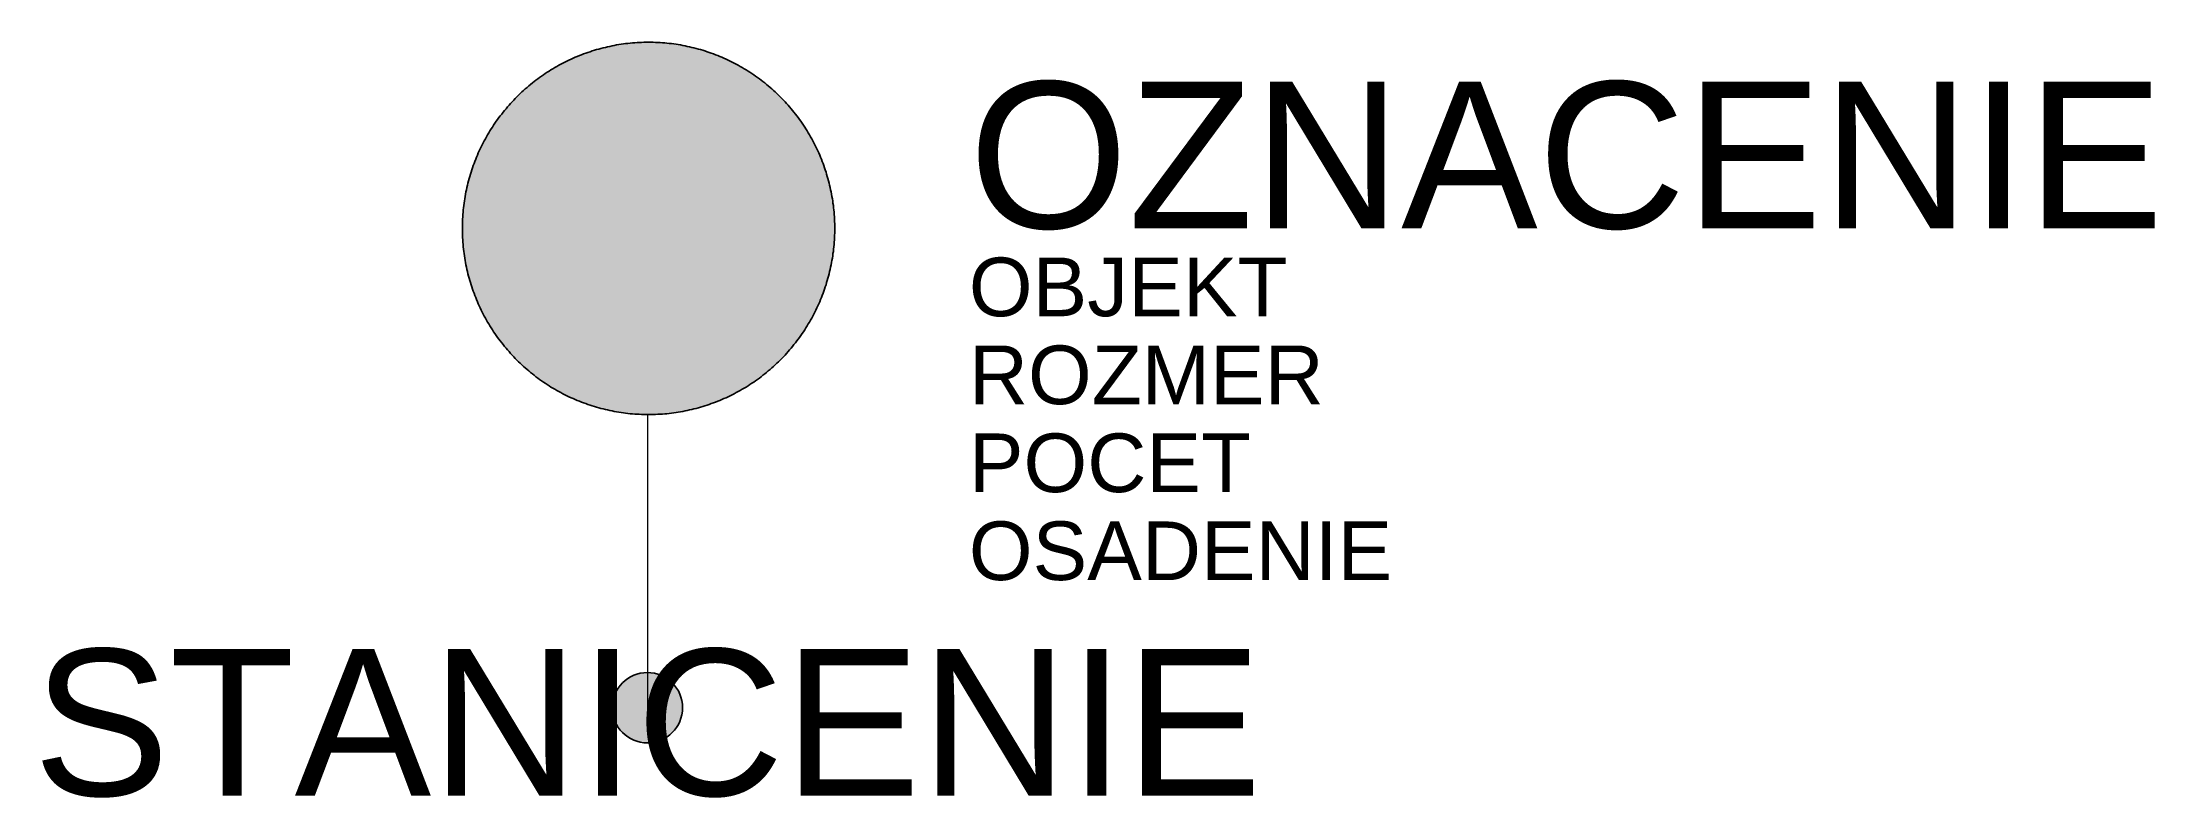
# Model space of a CAD drawing. Header units: metres. Extents: x -10.3 to 25.7, y -1.5 to 11.3.
import ezdxf
from ezdxf.enums import TextEntityAlignment as Align

# ---------------------------------------------------------------- set-up
doc = ezdxf.new("R2010")
doc.units = ezdxf.units.M
doc.layers.get('Defpoints').update_dxf_attribs({"color": 140, "lineweight": 5})
doc.styles.get("Standard").update_dxf_attribs({"font": 'arial.ttf'})

msp = doc.modelspace()

# ---------------------------------------------------------------- hatches: boundary and pattern name
at = {"true_color": 0xf1efea}
msp.add_hatch(color=7, dxfattribs=at).paths.add_polyline_path([(3.195, 8.175), (3.194, 8.214), (3.194, 8.254), (3.193, 8.293), (3.191, 8.332), (3.189, 8.372), (3.186, 8.411), (3.183, 8.45), (3.179, 8.489), (3.175, 8.528), (3.171, 8.566), (3.165, 8.605), (3.16, 8.644), (3.154, 8.682), (3.147, 8.721), (3.141, 8.759), (3.133, 8.797), (3.125, 8.835), (3.117, 8.873), (3.108, 8.911), (3.099, 8.949), (3.089, 8.986), (3.079, 9.024), (3.068, 9.061), (3.057, 9.098), (3.046, 9.135), (3.034, 9.172), (3.022, 9.209), (3.009, 9.245), (2.995, 9.282), (2.982, 9.318), (2.968, 9.354), (2.953, 9.39), (2.938, 9.426), (2.923, 9.461), (2.907, 9.496), (2.89, 9.531), (2.874, 9.566), (2.856, 9.601), (2.839, 9.636), (2.821, 9.67), (2.802, 9.704), (2.783, 9.738), (2.764, 9.772), (2.744, 9.805), (2.724, 9.838), (2.704, 9.871), (2.683, 9.904), (2.661, 9.936), (2.639, 9.969), (2.617, 10.001), (2.595, 10.032), (2.572, 10.064), (2.548, 10.095), (2.525, 10.126), (2.5, 10.157), (2.476, 10.187), (2.451, 10.217), (2.425, 10.247), (2.4, 10.277), (2.373, 10.306), (2.347, 10.335), (2.32, 10.363), (2.292, 10.392), (2.265, 10.42), (2.237, 10.448), (2.208, 10.475), (2.18, 10.502), (2.151, 10.528), (2.121, 10.555), (2.092, 10.58), (2.062, 10.606), (2.032, 10.631), (2.001, 10.655), (1.971, 10.68), (1.94, 10.703), (1.909, 10.727), (1.877, 10.75), (1.845, 10.772), (1.813, 10.795), (1.781, 10.816), (1.749, 10.838), (1.716, 10.859), (1.683, 10.879), (1.65, 10.899), (1.616, 10.919), (1.583, 10.938), (1.549, 10.957), (1.515, 10.976), (1.48, 10.994), (1.446, 11.011), (1.411, 11.029), (1.376, 11.045), (1.341, 11.062), (1.306, 11.078), (1.27, 11.093), (1.235, 11.108), (1.199, 11.123), (1.163, 11.137), (1.127, 11.151), (1.09, 11.164), (1.054, 11.177), (1.017, 11.189), (0.98, 11.201), (0.943, 11.213), (0.906, 11.224), (0.869, 11.234), (0.831, 11.244), (0.794, 11.254), (0.756, 11.263), (0.718, 11.272), (0.68, 11.28), (0.642, 11.288), (0.604, 11.296), (0.565, 11.303), (0.527, 11.309), (0.489, 11.315), (0.45, 11.321), (0.411, 11.326), (0.372, 11.33), (0.334, 11.334), (0.295, 11.338), (0.255, 11.341), (0.216, 11.344), (0.177, 11.346), (0.138, 11.348), (0.099, 11.349), (0.059, 11.35), (0.02, 11.35), (-0.02, 11.35), (-0.059, 11.349), (-0.098, 11.348), (-0.138, 11.346), (-0.177, 11.344), (-0.216, 11.341), (-0.255, 11.338), (-0.294, 11.334), (-0.333, 11.33), (-0.372, 11.326), (-0.41, 11.321), (-0.449, 11.315), (-0.488, 11.309), (-0.526, 11.303), (-0.564, 11.296), (-0.603, 11.288), (-0.641, 11.28), (-0.679, 11.272), (-0.716, 11.263), (-0.754, 11.254), (-0.792, 11.244), (-0.829, 11.234), (-0.867, 11.224), (-0.904, 11.213), (-0.941, 11.201), (-0.978, 11.189), (-1.014, 11.177), (-1.051, 11.164), (-1.087, 11.151), (-1.123, 11.137), (-1.159, 11.123), (-1.195, 11.108), (-1.231, 11.093), (-1.266, 11.078), (-1.302, 11.062), (-1.337, 11.045), (-1.372, 11.029), (-1.407, 11.011), (-1.441, 10.994), (-1.475, 10.976), (-1.509, 10.957), (-1.543, 10.938), (-1.577, 10.919), (-1.61, 10.899), (-1.644, 10.879), (-1.677, 10.859), (-1.709, 10.838), (-1.742, 10.816), (-1.774, 10.795), (-1.806, 10.772), (-1.838, 10.75), (-1.869, 10.727), (-1.9, 10.703), (-1.931, 10.68), (-1.962, 10.655), (-1.992, 10.631), (-2.023, 10.606), (-2.052, 10.58), (-2.082, 10.555), (-2.111, 10.528), (-2.14, 10.502), (-2.169, 10.475), (-2.197, 10.448), (-2.225, 10.42), (-2.253, 10.392), (-2.28, 10.363), (-2.307, 10.335), (-2.334, 10.306), (-2.36, 10.277), (-2.386, 10.247), (-2.411, 10.217), (-2.436, 10.187), (-2.461, 10.157), (-2.485, 10.126), (-2.509, 10.095), (-2.532, 10.064), (-2.555, 10.032), (-2.578, 10.001), (-2.6, 9.969), (-2.622, 9.936), (-2.643, 9.904), (-2.664, 9.871), (-2.685, 9.838), (-2.705, 9.805), (-2.725, 9.772), (-2.744, 9.738), (-2.763, 9.704), (-2.781, 9.67), (-2.799, 9.636), (-2.817, 9.601), (-2.834, 9.566), (-2.851, 9.531), (-2.867, 9.496), (-2.883, 9.461), (-2.899, 9.426), (-2.914, 9.39), (-2.928, 9.354), (-2.942, 9.318), (-2.956, 9.282), (-2.969, 9.245), (-2.982, 9.209), (-2.995, 9.172), (-3.007, 9.135), (-3.018, 9.098), (-3.029, 9.061), (-3.04, 9.024), (-3.05, 8.986), (-3.06, 8.949), (-3.069, 8.911), (-3.078, 8.873), (-3.086, 8.835), (-3.094, 8.797), (-3.101, 8.759), (-3.108, 8.721), (-3.115, 8.682), (-3.12, 8.644), (-3.126, 8.605), (-3.131, 8.566), (-3.136, 8.528), (-3.14, 8.489), (-3.143, 8.45), (-3.147, 8.411), (-3.149, 8.372), (-3.151, 8.332), (-3.153, 8.293), (-3.154, 8.254), (-3.155, 8.214), (-3.155, 8.175), (-3.155, 8.135), (-3.154, 8.096), (-3.153, 8.057), (-3.151, 8.017), (-3.149, 7.978), (-3.147, 7.939), (-3.143, 7.9), (-3.14, 7.861), (-3.136, 7.822), (-3.131, 7.783), (-3.126, 7.745), (-3.12, 7.706), (-3.115, 7.667), (-3.108, 7.629), (-3.101, 7.591), (-3.094, 7.553), (-3.086, 7.514), (-3.078, 7.476), (-3.069, 7.439), (-3.06, 7.401), (-3.05, 7.363), (-3.04, 7.326), (-3.029, 7.289), (-3.018, 7.251), (-3.007, 7.214), (-2.995, 7.178), (-2.982, 7.141), (-2.969, 7.104), (-2.956, 7.068), (-2.942, 7.032), (-2.928, 6.996), (-2.914, 6.96), (-2.899, 6.924), (-2.883, 6.889), (-2.867, 6.853), (-2.851, 6.818), (-2.834, 6.783), (-2.817, 6.749), (-2.799, 6.714), (-2.781, 6.68), (-2.763, 6.646), (-2.744, 6.612), (-2.725, 6.578), (-2.705, 6.545), (-2.685, 6.512), (-2.664, 6.479), (-2.643, 6.446), (-2.622, 6.413), (-2.6, 6.381), (-2.578, 6.349), (-2.555, 6.317), (-2.532, 6.286), (-2.509, 6.255), (-2.485, 6.224), (-2.461, 6.193), (-2.436, 6.163), (-2.411, 6.133), (-2.386, 6.103), (-2.36, 6.073), (-2.334, 6.044), (-2.307, 6.015), (-2.28, 5.986), (-2.253, 5.958), (-2.225, 5.93), (-2.197, 5.902), (-2.169, 5.875), (-2.14, 5.848), (-2.111, 5.821), (-2.082, 5.795), (-2.052, 5.769), (-2.023, 5.744), (-1.992, 5.719), (-1.962, 5.694), (-1.931, 5.67), (-1.9, 5.646), (-1.869, 5.623), (-1.838, 5.6), (-1.806, 5.577), (-1.774, 5.555), (-1.742, 5.533), (-1.709, 5.512), (-1.677, 5.491), (-1.644, 5.47), (-1.61, 5.45), (-1.577, 5.431), (-1.543, 5.411), (-1.509, 5.392), (-1.475, 5.374), (-1.441, 5.356), (-1.407, 5.338), (-1.372, 5.321), (-1.337, 5.304), (-1.302, 5.288), (-1.266, 5.272), (-1.231, 5.257), (-1.195, 5.242), (-1.159, 5.227), (-1.123, 5.213), (-1.087, 5.199), (-1.051, 5.186), (-1.014, 5.173), (-0.978, 5.161), (-0.941, 5.149), (-0.904, 5.137), (-0.867, 5.126), (-0.829, 5.115), (-0.792, 5.105), (-0.754, 5.096), (-0.716, 5.086), (-0.679, 5.078), (-0.641, 5.069), (-0.603, 5.061), (-0.564, 5.054), (-0.526, 5.047), (-0.488, 5.041), (-0.449, 5.035), (-0.41, 5.029), (-0.372, 5.024), (-0.333, 5.019), (-0.294, 5.015), (-0.255, 5.012), (-0.216, 5.009), (-0.177, 5.006), (-0.138, 5.004), (-0.098, 5.002), (-0.059, 5.001), (-0.02, 5), (0.02, 5), (0.059, 5), (0.099, 5.001), (0.138, 5.002), (0.177, 5.004), (0.216, 5.006), (0.255, 5.009), (0.295, 5.012), (0.334, 5.015), (0.372, 5.019), (0.411, 5.024), (0.45, 5.029), (0.489, 5.035), (0.527, 5.041), (0.565, 5.047), (0.604, 5.054), (0.642, 5.061), (0.68, 5.069), (0.718, 5.078), (0.756, 5.086), (0.794, 5.096), (0.831, 5.105), (0.869, 5.115), (0.906, 5.126), (0.943, 5.137), (0.98, 5.149), (1.017, 5.161), (1.054, 5.173), (1.09, 5.186), (1.127, 5.199), (1.163, 5.213), (1.199, 5.227), (1.235, 5.242), (1.27, 5.257), (1.306, 5.272), (1.341, 5.288), (1.376, 5.304), (1.411, 5.321), (1.446, 5.338), (1.48, 5.356), (1.515, 5.374), (1.549, 5.392), (1.583, 5.411), (1.616, 5.431), (1.65, 5.45), (1.683, 5.47), (1.716, 5.491), (1.749, 5.512), (1.781, 5.533), (1.813, 5.555), (1.845, 5.577), (1.877, 5.6), (1.909, 5.623), (1.94, 5.646), (1.971, 5.67), (2.001, 5.694), (2.032, 5.719), (2.062, 5.744), (2.092, 5.769), (2.121, 5.795), (2.151, 5.821), (2.18, 5.848), (2.208, 5.875), (2.237, 5.902), (2.265, 5.93), (2.292, 5.958), (2.32, 5.986), (2.347, 6.015), (2.373, 6.044), (2.4, 6.073), (2.425, 6.103), (2.451, 6.133), (2.476, 6.163), (2.5, 6.193), (2.525, 6.224), (2.548, 6.255), (2.572, 6.286), (2.595, 6.317), (2.617, 6.349), (2.639, 6.381), (2.661, 6.413), (2.683, 6.446), (2.704, 6.479), (2.724, 6.512), (2.744, 6.545), (2.764, 6.578), (2.783, 6.612), (2.802, 6.646), (2.821, 6.68), (2.839, 6.714), (2.856, 6.749), (2.874, 6.783), (2.89, 6.818), (2.907, 6.853), (2.923, 6.889), (2.938, 6.924), (2.953, 6.96), (2.968, 6.996), (2.982, 7.032), (2.995, 7.068), (3.009, 7.104), (3.022, 7.141), (3.034, 7.178), (3.046, 7.214), (3.057, 7.251), (3.068, 7.289), (3.079, 7.326), (3.089, 7.363), (3.099, 7.401), (3.108, 7.439), (3.117, 7.476), (3.125, 7.514), (3.133, 7.553), (3.141, 7.591), (3.147, 7.629), (3.154, 7.667), (3.16, 7.706), (3.165, 7.745), (3.171, 7.783), (3.175, 7.822), (3.179, 7.861), (3.183, 7.9), (3.186, 7.939), (3.189, 7.978), (3.191, 8.017), (3.193, 8.057), (3.194, 8.096), (3.194, 8.135), (3.195, 8.175)])
at = {"true_color": 0xba1e10}
h = msp.add_hatch(color=22, dxfattribs=at)
edge = h.paths.add_edge_path()
edge.add_line((3.036, 8.175), (3.036, 8.212))
edge.add_line((3.036, 8.212), (3.035, 8.25))
edge.add_line((3.035, 8.25), (3.034, 8.287))
edge.add_line((3.034, 8.287), (3.032, 8.324))
edge.add_line((3.032, 8.324), (3.03, 8.362))
edge.add_line((3.03, 8.362), (3.028, 8.399))
edge.add_line((3.028, 8.399), (3.025, 8.436))
edge.add_line((3.025, 8.436), (3.021, 8.473))
edge.add_line((3.021, 8.473), (3.017, 8.51))
edge.add_line((3.017, 8.51), (3.013, 8.547))
edge.add_line((3.013, 8.547), (3.008, 8.584))
edge.add_line((3.008, 8.584), (3.003, 8.62))
edge.add_line((3.003, 8.62), (2.997, 8.657))
edge.add_line((2.997, 8.657), (2.991, 8.693))
edge.add_line((2.991, 8.693), (2.985, 8.73))
edge.add_line((2.985, 8.73), (2.978, 8.766))
edge.add_line((2.978, 8.766), (2.97, 8.802))
edge.add_line((2.97, 8.802), (2.962, 8.838))
edge.add_line((2.962, 8.838), (2.954, 8.874))
edge.add_line((2.954, 8.874), (2.945, 8.91))
edge.add_line((2.945, 8.91), (2.936, 8.946))
edge.add_line((2.936, 8.946), (2.926, 8.981))
edge.add_line((2.926, 8.981), (2.916, 9.017))
edge.add_line((2.916, 9.017), (2.906, 9.052))
edge.add_line((2.906, 9.052), (2.895, 9.087))
edge.add_line((2.895, 9.087), (2.883, 9.122))
edge.add_line((2.883, 9.122), (2.872, 9.157))
edge.add_line((2.872, 9.157), (2.859, 9.192))
edge.add_line((2.859, 9.192), (2.847, 9.226))
edge.add_line((2.847, 9.226), (2.834, 9.261))
edge.add_line((2.834, 9.261), (2.82, 9.295))
edge.add_line((2.82, 9.295), (2.806, 9.329))
edge.add_line((2.806, 9.329), (2.792, 9.363))
edge.add_line((2.792, 9.363), (2.777, 9.397))
edge.add_line((2.777, 9.397), (2.762, 9.43))
edge.add_line((2.762, 9.43), (2.747, 9.464))
edge.add_line((2.747, 9.464), (2.731, 9.497))
edge.add_line((2.731, 9.497), (2.715, 9.53))
edge.add_line((2.715, 9.53), (2.698, 9.563))
edge.add_line((2.698, 9.563), (2.681, 9.595))
edge.add_line((2.681, 9.595), (2.663, 9.628))
edge.add_line((2.663, 9.628), (2.645, 9.66))
edge.add_line((2.645, 9.66), (2.627, 9.692))
edge.add_line((2.627, 9.692), (2.608, 9.723))
edge.add_line((2.608, 9.723), (2.589, 9.755))
edge.add_line((2.589, 9.755), (2.569, 9.786))
edge.add_line((2.569, 9.786), (2.549, 9.817))
edge.add_line((2.549, 9.817), (2.529, 9.848))
edge.add_line((2.529, 9.848), (2.509, 9.879))
edge.add_line((2.509, 9.879), (2.487, 9.909))
edge.add_line((2.487, 9.909), (2.466, 9.939))
edge.add_line((2.466, 9.939), (2.444, 9.969))
edge.add_line((2.444, 9.969), (2.422, 9.999))
edge.add_line((2.422, 9.999), (2.399, 10.028))
edge.add_line((2.399, 10.028), (2.376, 10.058))
edge.add_line((2.376, 10.058), (2.353, 10.086))
edge.add_line((2.353, 10.086), (2.329, 10.115))
edge.add_line((2.329, 10.115), (2.305, 10.143))
edge.add_line((2.305, 10.143), (2.281, 10.171))
edge.add_line((2.281, 10.171), (2.256, 10.199))
edge.add_line((2.256, 10.199), (2.23, 10.227))
edge.add_line((2.23, 10.227), (2.205, 10.254))
edge.add_line((2.205, 10.254), (2.179, 10.281))
edge.add_line((2.179, 10.281), (2.153, 10.308))
edge.add_line((2.153, 10.308), (2.126, 10.334))
edge.add_line((2.126, 10.334), (2.099, 10.36))
edge.add_line((2.099, 10.36), (2.072, 10.386))
edge.add_line((2.072, 10.386), (2.044, 10.411))
edge.add_line((2.044, 10.411), (2.016, 10.436))
edge.add_line((2.016, 10.436), (1.988, 10.46))
edge.add_line((1.988, 10.46), (1.96, 10.484))
edge.add_line((1.96, 10.484), (1.931, 10.508))
edge.add_line((1.931, 10.508), (1.902, 10.531))
edge.add_line((1.902, 10.531), (1.873, 10.554))
edge.add_line((1.873, 10.554), (1.844, 10.577))
edge.add_line((1.844, 10.577), (1.814, 10.599))
edge.add_line((1.814, 10.599), (1.784, 10.621))
edge.add_line((1.784, 10.621), (1.754, 10.643))
edge.add_line((1.754, 10.643), (1.724, 10.664))
edge.add_line((1.724, 10.664), (1.693, 10.684))
edge.add_line((1.693, 10.684), (1.662, 10.705))
edge.add_line((1.662, 10.705), (1.631, 10.725))
edge.add_line((1.631, 10.725), (1.6, 10.744))
edge.add_line((1.6, 10.744), (1.568, 10.763))
edge.add_line((1.568, 10.763), (1.537, 10.782))
edge.add_line((1.537, 10.782), (1.505, 10.8))
edge.add_line((1.505, 10.8), (1.472, 10.818))
edge.add_line((1.472, 10.818), (1.44, 10.836))
edge.add_line((1.44, 10.836), (1.407, 10.853))
edge.add_line((1.407, 10.853), (1.375, 10.87))
edge.add_line((1.375, 10.87), (1.342, 10.886))
edge.add_line((1.342, 10.886), (1.309, 10.902))
edge.add_line((1.309, 10.902), (1.275, 10.917))
edge.add_line((1.275, 10.917), (1.242, 10.933))
edge.add_line((1.242, 10.933), (1.208, 10.947))
edge.add_line((1.208, 10.947), (1.174, 10.961))
edge.add_line((1.174, 10.961), (1.14, 10.975))
edge.add_line((1.14, 10.975), (1.106, 10.989))
edge.add_line((1.106, 10.989), (1.071, 11.002))
edge.add_line((1.071, 11.002), (1.037, 11.015))
edge.add_line((1.037, 11.015), (1.002, 11.027))
edge.add_line((1.002, 11.027), (0.967, 11.038))
edge.add_line((0.967, 11.038), (0.932, 11.05))
edge.add_line((0.932, 11.05), (0.897, 11.061))
edge.add_line((0.897, 11.061), (0.862, 11.071))
edge.add_line((0.862, 11.071), (0.826, 11.081))
edge.add_line((0.826, 11.081), (0.791, 11.091))
edge.add_line((0.791, 11.091), (0.755, 11.1))
edge.add_line((0.755, 11.1), (0.719, 11.109))
edge.add_line((0.719, 11.109), (0.683, 11.117))
edge.add_line((0.683, 11.117), (0.647, 11.125))
edge.add_line((0.647, 11.125), (0.611, 11.133))
edge.add_line((0.611, 11.133), (0.575, 11.14))
edge.add_line((0.575, 11.14), (0.538, 11.146))
edge.add_line((0.538, 11.146), (0.502, 11.152))
edge.add_line((0.502, 11.152), (0.465, 11.158))
edge.add_line((0.465, 11.158), (0.428, 11.163))
edge.add_line((0.428, 11.163), (0.392, 11.168))
edge.add_line((0.392, 11.168), (0.355, 11.172))
edge.add_line((0.355, 11.172), (0.318, 11.176))
edge.add_line((0.318, 11.176), (0.281, 11.18))
edge.add_line((0.281, 11.18), (0.244, 11.183))
edge.add_line((0.244, 11.183), (0.207, 11.185))
edge.add_line((0.207, 11.185), (0.169, 11.187))
edge.add_line((0.169, 11.187), (0.132, 11.189))
edge.add_line((0.132, 11.189), (0.095, 11.19))
edge.add_line((0.095, 11.19), (0.057, 11.191))
edge.add_line((0.057, 11.191), (0.02, 11.191))
edge.add_line((0.02, 11.191), (-0.018, 11.191))
edge.add_line((-0.018, 11.191), (-0.055, 11.19))
edge.add_line((-0.055, 11.19), (-0.093, 11.189))
edge.add_line((-0.093, 11.189), (-0.13, 11.187))
edge.add_line((-0.13, 11.187), (-0.167, 11.185))
edge.add_line((-0.167, 11.185), (-0.204, 11.183))
edge.add_line((-0.204, 11.183), (-0.241, 11.18))
edge.add_line((-0.241, 11.18), (-0.278, 11.176))
edge.add_line((-0.278, 11.176), (-0.315, 11.172))
edge.add_line((-0.315, 11.172), (-0.352, 11.168))
edge.add_line((-0.352, 11.168), (-0.389, 11.163))
edge.add_line((-0.389, 11.163), (-0.426, 11.158))
edge.add_line((-0.426, 11.158), (-0.462, 11.152))
edge.add_line((-0.462, 11.152), (-0.499, 11.146))
edge.add_line((-0.499, 11.146), (-0.535, 11.14))
edge.add_line((-0.535, 11.14), (-0.572, 11.133))
edge.add_line((-0.572, 11.133), (-0.608, 11.125))
edge.add_line((-0.608, 11.125), (-0.644, 11.117))
edge.add_line((-0.644, 11.117), (-0.68, 11.109))
edge.add_line((-0.68, 11.109), (-0.716, 11.1))
edge.add_line((-0.716, 11.1), (-0.751, 11.091))
edge.add_line((-0.751, 11.091), (-0.787, 11.081))
edge.add_line((-0.787, 11.081), (-0.822, 11.071))
edge.add_line((-0.822, 11.071), (-0.857, 11.061))
edge.add_line((-0.857, 11.061), (-0.893, 11.05))
edge.add_line((-0.893, 11.05), (-0.928, 11.038))
edge.add_line((-0.928, 11.038), (-0.963, 11.027))
edge.add_line((-0.963, 11.027), (-0.997, 11.015))
edge.add_line((-0.997, 11.015), (-1.032, 11.002))
edge.add_line((-1.032, 11.002), (-1.066, 10.989))
edge.add_line((-1.066, 10.989), (-1.1, 10.975))
edge.add_line((-1.1, 10.975), (-1.135, 10.961))
edge.add_line((-1.135, 10.961), (-1.168, 10.947))
edge.add_line((-1.168, 10.947), (-1.202, 10.933))
edge.add_line((-1.202, 10.933), (-1.236, 10.917))
edge.add_line((-1.236, 10.917), (-1.269, 10.902))
edge.add_line((-1.269, 10.902), (-1.302, 10.886))
edge.add_line((-1.302, 10.886), (-1.335, 10.87))
edge.add_line((-1.335, 10.87), (-1.368, 10.853))
edge.add_line((-1.368, 10.853), (-1.401, 10.836))
edge.add_line((-1.401, 10.836), (-1.433, 10.818))
edge.add_line((-1.433, 10.818), (-1.465, 10.8))
edge.add_line((-1.465, 10.8), (-1.497, 10.782))
edge.add_line((-1.497, 10.782), (-1.529, 10.763))
edge.add_line((-1.529, 10.763), (-1.56, 10.744))
edge.add_line((-1.56, 10.744), (-1.592, 10.725))
edge.add_line((-1.592, 10.725), (-1.623, 10.705))
edge.add_line((-1.623, 10.705), (-1.654, 10.684))
edge.add_line((-1.654, 10.684), (-1.684, 10.664))
edge.add_line((-1.684, 10.664), (-1.715, 10.643))
edge.add_line((-1.715, 10.643), (-1.745, 10.621))
edge.add_line((-1.745, 10.621), (-1.775, 10.599))
edge.add_line((-1.775, 10.599), (-1.804, 10.577))
edge.add_line((-1.804, 10.577), (-1.834, 10.554))
edge.add_line((-1.834, 10.554), (-1.863, 10.531))
edge.add_line((-1.863, 10.531), (-1.892, 10.508))
edge.add_line((-1.892, 10.508), (-1.92, 10.484))
edge.add_line((-1.92, 10.484), (-1.949, 10.46))
edge.add_line((-1.949, 10.46), (-1.977, 10.436))
edge.add_line((-1.977, 10.436), (-2.005, 10.411))
edge.add_line((-2.005, 10.411), (-2.032, 10.386))
edge.add_line((-2.032, 10.386), (-2.059, 10.36))
edge.add_line((-2.059, 10.36), (-2.086, 10.334))
edge.add_line((-2.086, 10.334), (-2.113, 10.308))
edge.add_line((-2.113, 10.308), (-2.139, 10.281))
edge.add_line((-2.139, 10.281), (-2.165, 10.254))
edge.add_line((-2.165, 10.254), (-2.191, 10.227))
edge.add_line((-2.191, 10.227), (-2.216, 10.199))
edge.add_line((-2.216, 10.199), (-2.241, 10.171))
edge.add_line((-2.241, 10.171), (-2.266, 10.143))
edge.add_line((-2.266, 10.143), (-2.29, 10.115))
edge.add_line((-2.29, 10.115), (-2.313, 10.086))
edge.add_line((-2.313, 10.086), (-2.337, 10.058))
edge.add_line((-2.337, 10.058), (-2.36, 10.028))
edge.add_line((-2.36, 10.028), (-2.382, 9.999))
edge.add_line((-2.382, 9.999), (-2.405, 9.969))
edge.add_line((-2.405, 9.969), (-2.427, 9.939))
edge.add_line((-2.427, 9.939), (-2.448, 9.909))
edge.add_line((-2.448, 9.909), (-2.469, 9.879))
edge.add_line((-2.469, 9.879), (-2.49, 9.848))
edge.add_line((-2.49, 9.848), (-2.51, 9.817))
edge.add_line((-2.51, 9.817), (-2.53, 9.786))
edge.add_line((-2.53, 9.786), (-2.55, 9.755))
edge.add_line((-2.55, 9.755), (-2.569, 9.723))
edge.add_line((-2.569, 9.723), (-2.587, 9.692))
edge.add_line((-2.587, 9.692), (-2.606, 9.66))
edge.add_line((-2.606, 9.66), (-2.624, 9.628))
edge.add_line((-2.624, 9.628), (-2.641, 9.595))
edge.add_line((-2.641, 9.595), (-2.658, 9.563))
edge.add_line((-2.658, 9.563), (-2.675, 9.53))
edge.add_line((-2.675, 9.53), (-2.691, 9.497))
edge.add_line((-2.691, 9.497), (-2.707, 9.464))
edge.add_line((-2.707, 9.464), (-2.723, 9.43))
edge.add_line((-2.723, 9.43), (-2.738, 9.397))
edge.add_line((-2.738, 9.397), (-2.753, 9.363))
edge.add_line((-2.753, 9.363), (-2.767, 9.329))
edge.add_line((-2.767, 9.329), (-2.781, 9.295))
edge.add_line((-2.781, 9.295), (-2.794, 9.261))
edge.add_line((-2.794, 9.261), (-2.807, 9.226))
edge.add_line((-2.807, 9.226), (-2.82, 9.192))
edge.add_line((-2.82, 9.192), (-2.832, 9.157))
edge.add_line((-2.832, 9.157), (-2.844, 9.122))
edge.add_line((-2.844, 9.122), (-2.855, 9.087))
edge.add_line((-2.855, 9.087), (-2.866, 9.052))
edge.add_line((-2.866, 9.052), (-2.877, 9.017))
edge.add_line((-2.877, 9.017), (-2.887, 8.981))
edge.add_line((-2.887, 8.981), (-2.896, 8.946))
edge.add_line((-2.896, 8.946), (-2.906, 8.91))
edge.add_line((-2.906, 8.91), (-2.914, 8.874))
edge.add_line((-2.914, 8.874), (-2.923, 8.838))
edge.add_line((-2.923, 8.838), (-2.931, 8.802))
edge.add_line((-2.931, 8.802), (-2.938, 8.766))
edge.add_line((-2.938, 8.766), (-2.945, 8.73))
edge.add_line((-2.945, 8.73), (-2.952, 8.693))
edge.add_line((-2.952, 8.693), (-2.958, 8.657))
edge.add_line((-2.958, 8.657), (-2.963, 8.62))
edge.add_line((-2.963, 8.62), (-2.969, 8.584))
edge.add_line((-2.969, 8.584), (-2.974, 8.547))
edge.add_line((-2.974, 8.547), (-2.978, 8.51))
edge.add_line((-2.978, 8.51), (-2.982, 8.473))
edge.add_line((-2.982, 8.473), (-2.985, 8.436))
edge.add_line((-2.985, 8.436), (-2.988, 8.399))
edge.add_line((-2.988, 8.399), (-2.991, 8.362))
edge.add_line((-2.991, 8.362), (-2.993, 8.324))
edge.add_line((-2.993, 8.324), (-2.994, 8.287))
edge.add_line((-2.994, 8.287), (-2.996, 8.25))
edge.add_line((-2.996, 8.25), (-2.996, 8.212))
edge.add_line((-2.996, 8.212), (-2.997, 8.175))
edge.add_line((-2.997, 8.175), (-2.996, 8.137))
edge.add_line((-2.996, 8.137), (-2.996, 8.1))
edge.add_line((-2.996, 8.1), (-2.994, 8.063))
edge.add_line((-2.994, 8.063), (-2.993, 8.025))
edge.add_line((-2.993, 8.025), (-2.991, 7.988))
edge.add_line((-2.991, 7.988), (-2.988, 7.951))
edge.add_line((-2.988, 7.951), (-2.985, 7.914))
edge.add_line((-2.985, 7.914), (-2.982, 7.877))
edge.add_line((-2.982, 7.877), (-2.978, 7.84))
edge.add_line((-2.978, 7.84), (-2.974, 7.803))
edge.add_line((-2.974, 7.803), (-2.969, 7.766))
edge.add_line((-2.969, 7.766), (-2.963, 7.729))
edge.add_line((-2.963, 7.729), (-2.958, 7.693))
edge.add_line((-2.958, 7.693), (-2.952, 7.656))
edge.add_line((-2.952, 7.656), (-2.945, 7.62))
edge.add_line((-2.945, 7.62), (-2.938, 7.584))
edge.add_line((-2.938, 7.584), (-2.931, 7.547))
edge.add_line((-2.931, 7.547), (-2.923, 7.511))
edge.add_line((-2.923, 7.511), (-2.914, 7.475))
edge.add_line((-2.914, 7.475), (-2.906, 7.44))
edge.add_line((-2.906, 7.44), (-2.896, 7.404))
edge.add_line((-2.896, 7.404), (-2.887, 7.368))
edge.add_line((-2.887, 7.368), (-2.877, 7.333))
edge.add_line((-2.877, 7.333), (-2.866, 7.298))
edge.add_line((-2.866, 7.298), (-2.855, 7.262))
edge.add_line((-2.855, 7.262), (-2.844, 7.227))
edge.add_line((-2.844, 7.227), (-2.832, 7.193))
edge.add_line((-2.832, 7.193), (-2.82, 7.158))
edge.add_line((-2.82, 7.158), (-2.807, 7.123))
edge.add_line((-2.807, 7.123), (-2.794, 7.089))
edge.add_line((-2.794, 7.089), (-2.781, 7.055))
edge.add_line((-2.781, 7.055), (-2.767, 7.021))
edge.add_line((-2.767, 7.021), (-2.753, 6.987))
edge.add_line((-2.753, 6.987), (-2.738, 6.953))
edge.add_line((-2.738, 6.953), (-2.723, 6.919))
edge.add_line((-2.723, 6.919), (-2.707, 6.886))
edge.add_line((-2.707, 6.886), (-2.691, 6.853))
edge.add_line((-2.691, 6.853), (-2.675, 6.82))
edge.add_line((-2.675, 6.82), (-2.658, 6.787))
edge.add_line((-2.658, 6.787), (-2.641, 6.755))
edge.add_line((-2.641, 6.755), (-2.624, 6.722))
edge.add_line((-2.624, 6.722), (-2.606, 6.69))
edge.add_line((-2.606, 6.69), (-2.587, 6.658))
edge.add_line((-2.587, 6.658), (-2.569, 6.626))
edge.add_line((-2.569, 6.626), (-2.55, 6.595))
edge.add_line((-2.55, 6.595), (-2.53, 6.563))
edge.add_line((-2.53, 6.563), (-2.51, 6.532))
edge.add_line((-2.51, 6.532), (-2.49, 6.501))
edge.add_line((-2.49, 6.501), (-2.469, 6.471))
edge.add_line((-2.469, 6.471), (-2.448, 6.44))
edge.add_line((-2.448, 6.44), (-2.427, 6.41))
edge.add_line((-2.427, 6.41), (-2.405, 6.38))
edge.add_line((-2.405, 6.38), (-2.382, 6.351))
edge.add_line((-2.382, 6.351), (-2.36, 6.321))
edge.add_line((-2.36, 6.321), (-2.337, 6.292))
edge.add_line((-2.337, 6.292), (-2.313, 6.263))
edge.add_line((-2.313, 6.263), (-2.29, 6.235))
edge.add_line((-2.29, 6.235), (-2.266, 6.206))
edge.add_line((-2.266, 6.206), (-2.241, 6.178))
edge.add_line((-2.241, 6.178), (-2.216, 6.15))
edge.add_line((-2.216, 6.15), (-2.191, 6.123))
edge.add_line((-2.191, 6.123), (-2.165, 6.096))
edge.add_line((-2.165, 6.096), (-2.139, 6.069))
edge.add_line((-2.139, 6.069), (-2.113, 6.042))
edge.add_line((-2.113, 6.042), (-2.086, 6.016))
edge.add_line((-2.086, 6.016), (-2.059, 5.99))
edge.add_line((-2.059, 5.99), (-2.032, 5.964))
edge.add_line((-2.032, 5.964), (-2.005, 5.939))
edge.add_line((-2.005, 5.939), (-1.977, 5.914))
edge.add_line((-1.977, 5.914), (-1.949, 5.89))
edge.add_line((-1.949, 5.89), (-1.92, 5.865))
edge.add_line((-1.92, 5.865), (-1.892, 5.842))
edge.add_line((-1.892, 5.842), (-1.863, 5.818))
edge.add_line((-1.863, 5.818), (-1.834, 5.795))
edge.add_line((-1.834, 5.795), (-1.804, 5.773))
edge.add_line((-1.804, 5.773), (-1.775, 5.75))
edge.add_line((-1.775, 5.75), (-1.745, 5.729))
edge.add_line((-1.745, 5.729), (-1.715, 5.707))
edge.add_line((-1.715, 5.707), (-1.684, 5.686))
edge.add_line((-1.684, 5.686), (-1.654, 5.665))
edge.add_line((-1.654, 5.665), (-1.623, 5.645))
edge.add_line((-1.623, 5.645), (-1.592, 5.625))
edge.add_line((-1.592, 5.625), (-1.56, 5.606))
edge.add_line((-1.56, 5.606), (-1.529, 5.586))
edge.add_line((-1.529, 5.586), (-1.497, 5.568))
edge.add_line((-1.497, 5.568), (-1.465, 5.549))
edge.add_line((-1.465, 5.549), (-1.433, 5.531))
edge.add_line((-1.433, 5.531), (-1.401, 5.514))
edge.add_line((-1.401, 5.514), (-1.368, 5.497))
edge.add_line((-1.368, 5.497), (-1.335, 5.48))
edge.add_line((-1.335, 5.48), (-1.302, 5.464))
edge.add_line((-1.302, 5.464), (-1.269, 5.448))
edge.add_line((-1.269, 5.448), (-1.236, 5.432))
edge.add_line((-1.236, 5.432), (-1.202, 5.417))
edge.add_line((-1.202, 5.417), (-1.168, 5.402))
edge.add_line((-1.168, 5.402), (-1.135, 5.388))
edge.add_line((-1.135, 5.388), (-1.1, 5.374))
edge.add_line((-1.1, 5.374), (-1.066, 5.361))
edge.add_line((-1.066, 5.361), (-1.032, 5.348))
edge.add_line((-1.032, 5.348), (-0.997, 5.335))
edge.add_line((-0.997, 5.335), (-0.963, 5.323))
edge.add_line((-0.963, 5.323), (-0.928, 5.311))
edge.add_line((-0.928, 5.311), (-0.893, 5.3))
edge.add_line((-0.893, 5.3), (-0.857, 5.289))
edge.add_line((-0.857, 5.289), (-0.822, 5.278))
edge.add_line((-0.822, 5.278), (-0.787, 5.268))
edge.add_line((-0.787, 5.268), (-0.751, 5.259))
edge.add_line((-0.751, 5.259), (-0.716, 5.25))
edge.add_line((-0.716, 5.25), (-0.68, 5.241))
edge.add_line((-0.68, 5.241), (-0.644, 5.232))
edge.add_line((-0.644, 5.232), (-0.608, 5.225))
edge.add_line((-0.608, 5.225), (-0.572, 5.217))
edge.add_line((-0.572, 5.217), (-0.535, 5.21))
edge.add_line((-0.535, 5.21), (-0.499, 5.203))
edge.add_line((-0.499, 5.203), (-0.462, 5.197))
edge.add_line((-0.462, 5.197), (-0.426, 5.192))
edge.add_line((-0.426, 5.192), (-0.389, 5.186))
edge.add_line((-0.389, 5.186), (-0.352, 5.182))
edge.add_line((-0.352, 5.182), (-0.315, 5.177))
edge.add_line((-0.315, 5.177), (-0.278, 5.173))
edge.add_line((-0.278, 5.173), (-0.241, 5.17))
edge.add_line((-0.241, 5.17), (-0.204, 5.167))
edge.add_line((-0.204, 5.167), (-0.167, 5.164))
edge.add_line((-0.167, 5.164), (-0.13, 5.162))
edge.add_line((-0.13, 5.162), (-0.093, 5.161))
edge.add_line((-0.093, 5.161), (-0.055, 5.16))
edge.add_line((-0.055, 5.16), (-0.018, 5.159))
edge.add_line((-0.018, 5.159), (0.02, 5.159))
edge.add_line((0.02, 5.159), (0.057, 5.159))
edge.add_line((0.057, 5.159), (0.095, 5.16))
edge.add_line((0.095, 5.16), (0.132, 5.161))
edge.add_line((0.132, 5.161), (0.169, 5.162))
edge.add_line((0.169, 5.162), (0.207, 5.164))
edge.add_line((0.207, 5.164), (0.244, 5.167))
edge.add_line((0.244, 5.167), (0.281, 5.17))
edge.add_line((0.281, 5.17), (0.318, 5.173))
edge.add_line((0.318, 5.173), (0.355, 5.177))
edge.add_line((0.355, 5.177), (0.392, 5.182))
edge.add_line((0.392, 5.182), (0.428, 5.186))
edge.add_line((0.428, 5.186), (0.465, 5.192))
edge.add_line((0.465, 5.192), (0.502, 5.197))
edge.add_line((0.502, 5.197), (0.538, 5.203))
edge.add_line((0.538, 5.203), (0.575, 5.21))
edge.add_line((0.575, 5.21), (0.611, 5.217))
edge.add_line((0.611, 5.217), (0.647, 5.225))
edge.add_line((0.647, 5.225), (0.683, 5.232))
edge.add_line((0.683, 5.232), (0.719, 5.241))
edge.add_line((0.719, 5.241), (0.755, 5.25))
edge.add_line((0.755, 5.25), (0.791, 5.259))
edge.add_line((0.791, 5.259), (0.826, 5.268))
edge.add_line((0.826, 5.268), (0.862, 5.278))
edge.add_line((0.862, 5.278), (0.897, 5.289))
edge.add_line((0.897, 5.289), (0.932, 5.3))
edge.add_line((0.932, 5.3), (0.967, 5.311))
edge.add_line((0.967, 5.311), (1.002, 5.323))
edge.add_line((1.002, 5.323), (1.037, 5.335))
edge.add_line((1.037, 5.335), (1.071, 5.348))
edge.add_line((1.071, 5.348), (1.106, 5.361))
edge.add_line((1.106, 5.361), (1.14, 5.374))
edge.add_line((1.14, 5.374), (1.174, 5.388))
edge.add_line((1.174, 5.388), (1.208, 5.402))
edge.add_line((1.208, 5.402), (1.242, 5.417))
edge.add_line((1.242, 5.417), (1.275, 5.432))
edge.add_line((1.275, 5.432), (1.309, 5.448))
edge.add_line((1.309, 5.448), (1.342, 5.464))
edge.add_line((1.342, 5.464), (1.375, 5.48))
edge.add_line((1.375, 5.48), (1.407, 5.497))
edge.add_line((1.407, 5.497), (1.44, 5.514))
edge.add_line((1.44, 5.514), (1.472, 5.531))
edge.add_line((1.472, 5.531), (1.505, 5.549))
edge.add_line((1.505, 5.549), (1.537, 5.568))
edge.add_line((1.537, 5.568), (1.568, 5.586))
edge.add_line((1.568, 5.586), (1.6, 5.606))
edge.add_line((1.6, 5.606), (1.631, 5.625))
edge.add_line((1.631, 5.625), (1.662, 5.645))
edge.add_line((1.662, 5.645), (1.693, 5.665))
edge.add_line((1.693, 5.665), (1.724, 5.686))
edge.add_line((1.724, 5.686), (1.754, 5.707))
edge.add_line((1.754, 5.707), (1.784, 5.729))
edge.add_line((1.784, 5.729), (1.814, 5.75))
edge.add_line((1.814, 5.75), (1.844, 5.773))
edge.add_line((1.844, 5.773), (1.873, 5.795))
edge.add_line((1.873, 5.795), (1.902, 5.818))
edge.add_line((1.902, 5.818), (1.931, 5.842))
edge.add_line((1.931, 5.842), (1.96, 5.865))
edge.add_line((1.96, 5.865), (1.988, 5.89))
edge.add_line((1.988, 5.89), (2.016, 5.914))
edge.add_line((2.016, 5.914), (2.044, 5.939))
edge.add_line((2.044, 5.939), (2.072, 5.964))
edge.add_line((2.072, 5.964), (2.099, 5.99))
edge.add_line((2.099, 5.99), (2.126, 6.016))
edge.add_line((2.126, 6.016), (2.153, 6.042))
edge.add_line((2.153, 6.042), (2.179, 6.069))
edge.add_line((2.179, 6.069), (2.205, 6.096))
edge.add_line((2.205, 6.096), (2.23, 6.123))
edge.add_line((2.23, 6.123), (2.256, 6.15))
edge.add_line((2.256, 6.15), (2.281, 6.178))
edge.add_line((2.281, 6.178), (2.305, 6.206))
edge.add_line((2.305, 6.206), (2.329, 6.235))
edge.add_line((2.329, 6.235), (2.353, 6.263))
edge.add_line((2.353, 6.263), (2.376, 6.292))
edge.add_line((2.376, 6.292), (2.399, 6.321))
edge.add_line((2.399, 6.321), (2.422, 6.351))
edge.add_line((2.422, 6.351), (2.444, 6.38))
edge.add_line((2.444, 6.38), (2.466, 6.41))
edge.add_line((2.466, 6.41), (2.487, 6.44))
edge.add_line((2.487, 6.44), (2.509, 6.471))
edge.add_line((2.509, 6.471), (2.529, 6.501))
edge.add_line((2.529, 6.501), (2.549, 6.532))
edge.add_line((2.549, 6.532), (2.569, 6.563))
edge.add_line((2.569, 6.563), (2.589, 6.595))
edge.add_line((2.589, 6.595), (2.608, 6.626))
edge.add_line((2.608, 6.626), (2.627, 6.658))
edge.add_line((2.627, 6.658), (2.645, 6.69))
edge.add_line((2.645, 6.69), (2.663, 6.722))
edge.add_line((2.663, 6.722), (2.681, 6.755))
edge.add_line((2.681, 6.755), (2.698, 6.787))
edge.add_line((2.698, 6.787), (2.715, 6.82))
edge.add_line((2.715, 6.82), (2.731, 6.853))
edge.add_line((2.731, 6.853), (2.747, 6.886))
edge.add_line((2.747, 6.886), (2.762, 6.919))
edge.add_line((2.762, 6.919), (2.777, 6.953))
edge.add_line((2.777, 6.953), (2.792, 6.987))
edge.add_line((2.792, 6.987), (2.806, 7.021))
edge.add_line((2.806, 7.021), (2.82, 7.055))
edge.add_line((2.82, 7.055), (2.834, 7.089))
edge.add_line((2.834, 7.089), (2.847, 7.123))
edge.add_line((2.847, 7.123), (2.859, 7.158))
edge.add_line((2.859, 7.158), (2.872, 7.193))
edge.add_line((2.872, 7.193), (2.883, 7.227))
edge.add_line((2.883, 7.227), (2.895, 7.262))
edge.add_line((2.895, 7.262), (2.906, 7.298))
edge.add_line((2.906, 7.298), (2.916, 7.333))
edge.add_line((2.916, 7.333), (2.926, 7.368))
edge.add_line((2.926, 7.368), (2.936, 7.404))
edge.add_line((2.936, 7.404), (2.945, 7.44))
edge.add_line((2.945, 7.44), (2.954, 7.475))
edge.add_line((2.954, 7.475), (2.962, 7.511))
edge.add_line((2.962, 7.511), (2.97, 7.547))
edge.add_line((2.97, 7.547), (2.978, 7.584))
edge.add_line((2.978, 7.584), (2.985, 7.62))
edge.add_line((2.985, 7.62), (2.991, 7.656))
edge.add_line((2.991, 7.656), (2.997, 7.693))
edge.add_line((2.997, 7.693), (3.003, 7.729))
edge.add_line((3.003, 7.729), (3.008, 7.766))
edge.add_line((3.008, 7.766), (3.013, 7.803))
edge.add_line((3.013, 7.803), (3.017, 7.84))
edge.add_line((3.017, 7.84), (3.021, 7.877))
edge.add_line((3.021, 7.877), (3.025, 7.914))
edge.add_line((3.025, 7.914), (3.028, 7.951))
edge.add_line((3.028, 7.951), (3.03, 7.988))
edge.add_line((3.03, 7.988), (3.032, 8.025))
edge.add_line((3.032, 8.025), (3.034, 8.063))
edge.add_line((3.034, 8.063), (3.035, 8.1))
edge.add_line((3.035, 8.1), (3.036, 8.137))
edge.add_line((3.036, 8.137), (3.036, 8.175))
edge = h.paths.add_edge_path(flags=16)
edge.add_line((2.242, 8.175), (2.242, 8.202))
edge.add_line((2.242, 8.202), (2.241, 8.23))
edge.add_line((2.241, 8.23), (2.241, 8.258))
edge.add_line((2.241, 8.258), (2.24, 8.285))
edge.add_line((2.24, 8.285), (2.238, 8.313))
edge.add_line((2.238, 8.313), (2.236, 8.34))
edge.add_line((2.236, 8.34), (2.234, 8.367))
edge.add_line((2.234, 8.367), (2.231, 8.395))
edge.add_line((2.231, 8.395), (2.228, 8.422))
edge.add_line((2.228, 8.422), (2.225, 8.449))
edge.add_line((2.225, 8.449), (2.222, 8.476))
edge.add_line((2.222, 8.476), (2.218, 8.503))
edge.add_line((2.218, 8.503), (2.214, 8.53))
edge.add_line((2.214, 8.53), (2.209, 8.557))
edge.add_line((2.209, 8.557), (2.204, 8.584))
edge.add_line((2.204, 8.584), (2.199, 8.61))
edge.add_line((2.199, 8.61), (2.194, 8.637))
edge.add_line((2.194, 8.637), (2.188, 8.664))
edge.add_line((2.188, 8.664), (2.182, 8.69))
edge.add_line((2.182, 8.69), (2.175, 8.717))
edge.add_line((2.175, 8.717), (2.168, 8.743))
edge.add_line((2.168, 8.743), (2.161, 8.769))
edge.add_line((2.161, 8.769), (2.154, 8.795))
edge.add_line((2.154, 8.795), (2.146, 8.821))
edge.add_line((2.146, 8.821), (2.138, 8.847))
edge.add_line((2.138, 8.847), (2.13, 8.873))
edge.add_line((2.13, 8.873), (2.121, 8.899))
edge.add_line((2.121, 8.899), (2.112, 8.924))
edge.add_line((2.112, 8.924), (2.103, 8.95))
edge.add_line((2.103, 8.95), (2.093, 8.975))
edge.add_line((2.093, 8.975), (2.083, 9))
edge.add_line((2.083, 9), (2.073, 9.025))
edge.add_line((2.073, 9.025), (2.063, 9.05))
edge.add_line((2.063, 9.05), (2.052, 9.075))
edge.add_line((2.052, 9.075), (2.041, 9.1))
edge.add_line((2.041, 9.1), (2.029, 9.125))
edge.add_line((2.029, 9.125), (2.017, 9.149))
edge.add_line((2.017, 9.149), (2.005, 9.173))
edge.add_line((2.005, 9.173), (1.993, 9.197))
edge.add_line((1.993, 9.197), (1.98, 9.221))
edge.add_line((1.98, 9.221), (1.967, 9.245))
edge.add_line((1.967, 9.245), (1.954, 9.269))
edge.add_line((1.954, 9.269), (1.941, 9.293))
edge.add_line((1.941, 9.293), (1.927, 9.316))
edge.add_line((1.927, 9.316), (1.913, 9.339))
edge.add_line((1.913, 9.339), (1.898, 9.362))
edge.add_line((1.898, 9.362), (1.884, 9.385))
edge.add_line((1.884, 9.385), (1.869, 9.408))
edge.add_line((1.869, 9.408), (1.854, 9.43))
edge.add_line((1.854, 9.43), (1.838, 9.453))
edge.add_line((1.838, 9.453), (1.822, 9.475))
edge.add_line((1.822, 9.475), (1.806, 9.497))
edge.add_line((1.806, 9.497), (1.79, 9.519))
edge.add_line((1.79, 9.519), (1.773, 9.541))
edge.add_line((1.773, 9.541), (1.756, 9.562))
edge.add_line((1.756, 9.562), (1.739, 9.583))
edge.add_line((1.739, 9.583), (1.721, 9.605))
edge.add_line((1.721, 9.605), (1.704, 9.625))
edge.add_line((1.704, 9.625), (1.686, 9.646))
edge.add_line((1.686, 9.646), (1.667, 9.667))
edge.add_line((1.667, 9.667), (1.649, 9.687))
edge.add_line((1.649, 9.687), (1.63, 9.707))
edge.add_line((1.63, 9.707), (1.611, 9.727))
edge.add_line((1.611, 9.727), (1.591, 9.746))
edge.add_line((1.591, 9.746), (1.572, 9.766))
edge.add_line((1.572, 9.766), (1.552, 9.785))
edge.add_line((1.552, 9.785), (1.532, 9.804))
edge.add_line((1.532, 9.804), (1.511, 9.822))
edge.add_line((1.511, 9.822), (1.491, 9.841))
edge.add_line((1.491, 9.841), (1.47, 9.859))
edge.add_line((1.47, 9.859), (1.449, 9.877))
edge.add_line((1.449, 9.877), (1.428, 9.894))
edge.add_line((1.428, 9.894), (1.407, 9.911))
edge.add_line((1.407, 9.911), (1.385, 9.928))
edge.add_line((1.385, 9.928), (1.364, 9.945))
edge.add_line((1.364, 9.945), (1.342, 9.961))
edge.add_line((1.342, 9.961), (1.32, 9.977))
edge.add_line((1.32, 9.977), (1.298, 9.993))
edge.add_line((1.298, 9.993), (1.275, 10.009))
edge.add_line((1.275, 10.009), (1.253, 10.024))
edge.add_line((1.253, 10.024), (1.23, 10.039))
edge.add_line((1.23, 10.039), (1.207, 10.054))
edge.add_line((1.207, 10.054), (1.184, 10.068))
edge.add_line((1.184, 10.068), (1.161, 10.082))
edge.add_line((1.161, 10.082), (1.137, 10.096))
edge.add_line((1.137, 10.096), (1.114, 10.109))
edge.add_line((1.114, 10.109), (1.09, 10.123))
edge.add_line((1.09, 10.123), (1.066, 10.136))
edge.add_line((1.066, 10.136), (1.042, 10.148))
edge.add_line((1.042, 10.148), (1.018, 10.16))
edge.add_line((1.018, 10.16), (0.994, 10.172))
edge.add_line((0.994, 10.172), (0.969, 10.184))
edge.add_line((0.969, 10.184), (0.945, 10.196))
edge.add_line((0.945, 10.196), (0.92, 10.207))
edge.add_line((0.92, 10.207), (0.895, 10.218))
edge.add_line((0.895, 10.218), (0.87, 10.228))
edge.add_line((0.87, 10.228), (0.845, 10.238))
edge.add_line((0.845, 10.238), (0.82, 10.248))
edge.add_line((0.82, 10.248), (0.795, 10.258))
edge.add_line((0.795, 10.258), (0.769, 10.267))
edge.add_line((0.769, 10.267), (0.743, 10.276))
edge.add_line((0.743, 10.276), (0.718, 10.285))
edge.add_line((0.718, 10.285), (0.692, 10.293))
edge.add_line((0.692, 10.293), (0.666, 10.301))
edge.add_line((0.666, 10.301), (0.64, 10.309))
edge.add_line((0.64, 10.309), (0.614, 10.316))
edge.add_line((0.614, 10.316), (0.588, 10.324))
edge.add_line((0.588, 10.324), (0.561, 10.33))
edge.add_line((0.561, 10.33), (0.535, 10.337))
edge.add_line((0.535, 10.337), (0.509, 10.343))
edge.add_line((0.509, 10.343), (0.482, 10.349))
edge.add_line((0.482, 10.349), (0.455, 10.354))
edge.add_line((0.455, 10.354), (0.429, 10.359))
edge.add_line((0.429, 10.359), (0.402, 10.364))
edge.add_line((0.402, 10.364), (0.375, 10.369))
edge.add_line((0.375, 10.369), (0.348, 10.373))
edge.add_line((0.348, 10.373), (0.321, 10.377))
edge.add_line((0.321, 10.377), (0.294, 10.38))
edge.add_line((0.294, 10.38), (0.267, 10.384))
edge.add_line((0.267, 10.384), (0.239, 10.386))
edge.add_line((0.239, 10.386), (0.212, 10.389))
edge.add_line((0.212, 10.389), (0.185, 10.391))
edge.add_line((0.185, 10.391), (0.157, 10.393))
edge.add_line((0.157, 10.393), (0.13, 10.395))
edge.add_line((0.13, 10.395), (0.102, 10.396))
edge.add_line((0.102, 10.396), (0.075, 10.397))
edge.add_line((0.075, 10.397), (0.047, 10.397))
edge.add_line((0.047, 10.397), (0.02, 10.397))
edge.add_line((0.02, 10.397), (-0.008, 10.397))
edge.add_line((-0.008, 10.397), (-0.035, 10.397))
edge.add_line((-0.035, 10.397), (-0.063, 10.396))
edge.add_line((-0.063, 10.396), (-0.091, 10.395))
edge.add_line((-0.091, 10.395), (-0.118, 10.393))
edge.add_line((-0.118, 10.393), (-0.145, 10.391))
edge.add_line((-0.145, 10.391), (-0.173, 10.389))
edge.add_line((-0.173, 10.389), (-0.2, 10.386))
edge.add_line((-0.2, 10.386), (-0.227, 10.384))
edge.add_line((-0.227, 10.384), (-0.254, 10.38))
edge.add_line((-0.254, 10.38), (-0.281, 10.377))
edge.add_line((-0.281, 10.377), (-0.308, 10.373))
edge.add_line((-0.308, 10.373), (-0.335, 10.369))
edge.add_line((-0.335, 10.369), (-0.362, 10.364))
edge.add_line((-0.362, 10.364), (-0.389, 10.359))
edge.add_line((-0.389, 10.359), (-0.416, 10.354))
edge.add_line((-0.416, 10.354), (-0.443, 10.349))
edge.add_line((-0.443, 10.349), (-0.469, 10.343))
edge.add_line((-0.469, 10.343), (-0.496, 10.337))
edge.add_line((-0.496, 10.337), (-0.522, 10.33))
edge.add_line((-0.522, 10.33), (-0.548, 10.324))
edge.add_line((-0.548, 10.324), (-0.575, 10.316))
edge.add_line((-0.575, 10.316), (-0.601, 10.309))
edge.add_line((-0.601, 10.309), (-0.627, 10.301))
edge.add_line((-0.627, 10.301), (-0.653, 10.293))
edge.add_line((-0.653, 10.293), (-0.678, 10.285))
edge.add_line((-0.678, 10.285), (-0.704, 10.276))
edge.add_line((-0.704, 10.276), (-0.73, 10.267))
edge.add_line((-0.73, 10.267), (-0.755, 10.258))
edge.add_line((-0.755, 10.258), (-0.78, 10.248))
edge.add_line((-0.78, 10.248), (-0.806, 10.238))
edge.add_line((-0.806, 10.238), (-0.831, 10.228))
edge.add_line((-0.831, 10.228), (-0.856, 10.218))
edge.add_line((-0.856, 10.218), (-0.881, 10.207))
edge.add_line((-0.881, 10.207), (-0.905, 10.196))
edge.add_line((-0.905, 10.196), (-0.93, 10.184))
edge.add_line((-0.93, 10.184), (-0.954, 10.172))
edge.add_line((-0.954, 10.172), (-0.979, 10.16))
edge.add_line((-0.979, 10.16), (-1.003, 10.148))
edge.add_line((-1.003, 10.148), (-1.027, 10.136))
edge.add_line((-1.027, 10.136), (-1.051, 10.123))
edge.add_line((-1.051, 10.123), (-1.074, 10.109))
edge.add_line((-1.074, 10.109), (-1.098, 10.096))
edge.add_line((-1.098, 10.096), (-1.121, 10.082))
edge.add_line((-1.121, 10.082), (-1.145, 10.068))
edge.add_line((-1.145, 10.068), (-1.168, 10.054))
edge.add_line((-1.168, 10.054), (-1.191, 10.039))
edge.add_line((-1.191, 10.039), (-1.213, 10.024))
edge.add_line((-1.213, 10.024), (-1.236, 10.009))
edge.add_line((-1.236, 10.009), (-1.258, 9.993))
edge.add_line((-1.258, 9.993), (-1.28, 9.977))
edge.add_line((-1.28, 9.977), (-1.303, 9.961))
edge.add_line((-1.303, 9.961), (-1.324, 9.945))
edge.add_line((-1.324, 9.945), (-1.346, 9.928))
edge.add_line((-1.346, 9.928), (-1.367, 9.911))
edge.add_line((-1.367, 9.911), (-1.389, 9.894))
edge.add_line((-1.389, 9.894), (-1.41, 9.877))
edge.add_line((-1.41, 9.877), (-1.431, 9.859))
edge.add_line((-1.431, 9.859), (-1.451, 9.841))
edge.add_line((-1.451, 9.841), (-1.472, 9.822))
edge.add_line((-1.472, 9.822), (-1.492, 9.804))
edge.add_line((-1.492, 9.804), (-1.512, 9.785))
edge.add_line((-1.512, 9.785), (-1.532, 9.766))
edge.add_line((-1.532, 9.766), (-1.552, 9.746))
edge.add_line((-1.552, 9.746), (-1.571, 9.727))
edge.add_line((-1.571, 9.727), (-1.59, 9.707))
edge.add_line((-1.59, 9.707), (-1.609, 9.687))
edge.add_line((-1.609, 9.687), (-1.628, 9.667))
edge.add_line((-1.628, 9.667), (-1.646, 9.646))
edge.add_line((-1.646, 9.646), (-1.664, 9.625))
edge.add_line((-1.664, 9.625), (-1.682, 9.605))
edge.add_line((-1.682, 9.605), (-1.699, 9.583))
edge.add_line((-1.699, 9.583), (-1.717, 9.562))
edge.add_line((-1.717, 9.562), (-1.734, 9.541))
edge.add_line((-1.734, 9.541), (-1.75, 9.519))
edge.add_line((-1.75, 9.519), (-1.767, 9.497))
edge.add_line((-1.767, 9.497), (-1.783, 9.475))
edge.add_line((-1.783, 9.475), (-1.799, 9.453))
edge.add_line((-1.799, 9.453), (-1.814, 9.43))
edge.add_line((-1.814, 9.43), (-1.829, 9.408))
edge.add_line((-1.829, 9.408), (-1.844, 9.385))
edge.add_line((-1.844, 9.385), (-1.859, 9.362))
edge.add_line((-1.859, 9.362), (-1.873, 9.339))
edge.add_line((-1.873, 9.339), (-1.887, 9.316))
edge.add_line((-1.887, 9.316), (-1.901, 9.293))
edge.add_line((-1.901, 9.293), (-1.915, 9.269))
edge.add_line((-1.915, 9.269), (-1.928, 9.245))
edge.add_line((-1.928, 9.245), (-1.941, 9.221))
edge.add_line((-1.941, 9.221), (-1.954, 9.197))
edge.add_line((-1.954, 9.197), (-1.966, 9.173))
edge.add_line((-1.966, 9.173), (-1.978, 9.149))
edge.add_line((-1.978, 9.149), (-1.99, 9.125))
edge.add_line((-1.99, 9.125), (-2.001, 9.1))
edge.add_line((-2.001, 9.1), (-2.012, 9.075))
edge.add_line((-2.012, 9.075), (-2.023, 9.05))
edge.add_line((-2.023, 9.05), (-2.034, 9.025))
edge.add_line((-2.034, 9.025), (-2.044, 9))
edge.add_line((-2.044, 9), (-2.054, 8.975))
edge.add_line((-2.054, 8.975), (-2.063, 8.95))
edge.add_line((-2.063, 8.95), (-2.073, 8.924))
edge.add_line((-2.073, 8.924), (-2.082, 8.899))
edge.add_line((-2.082, 8.899), (-2.09, 8.873))
edge.add_line((-2.09, 8.873), (-2.099, 8.847))
edge.add_line((-2.099, 8.847), (-2.107, 8.821))
edge.add_line((-2.107, 8.821), (-2.114, 8.795))
edge.add_line((-2.114, 8.795), (-2.122, 8.769))
edge.add_line((-2.122, 8.769), (-2.129, 8.743))
edge.add_line((-2.129, 8.743), (-2.136, 8.717))
edge.add_line((-2.136, 8.717), (-2.142, 8.69))
edge.add_line((-2.142, 8.69), (-2.148, 8.664))
edge.add_line((-2.148, 8.664), (-2.154, 8.637))
edge.add_line((-2.154, 8.637), (-2.16, 8.61))
edge.add_line((-2.16, 8.61), (-2.165, 8.584))
edge.add_line((-2.165, 8.584), (-2.17, 8.557))
edge.add_line((-2.17, 8.557), (-2.174, 8.53))
edge.add_line((-2.174, 8.53), (-2.178, 8.503))
edge.add_line((-2.178, 8.503), (-2.182, 8.476))
edge.add_line((-2.182, 8.476), (-2.186, 8.449))
edge.add_line((-2.186, 8.449), (-2.189, 8.422))
edge.add_line((-2.189, 8.422), (-2.192, 8.395))
edge.add_line((-2.192, 8.395), (-2.194, 8.367))
edge.add_line((-2.194, 8.367), (-2.197, 8.34))
edge.add_line((-2.197, 8.34), (-2.199, 8.313))
edge.add_line((-2.199, 8.313), (-2.2, 8.285))
edge.add_line((-2.2, 8.285), (-2.201, 8.258))
edge.add_line((-2.201, 8.258), (-2.202, 8.23))
edge.add_line((-2.202, 8.23), (-2.203, 8.202))
edge.add_line((-2.203, 8.202), (-2.203, 8.175))
edge.add_line((-2.203, 8.175), (-2.203, 8.147))
edge.add_line((-2.203, 8.147), (-2.202, 8.12))
edge.add_line((-2.202, 8.12), (-2.201, 8.092))
edge.add_line((-2.201, 8.092), (-2.2, 8.065))
edge.add_line((-2.2, 8.065), (-2.199, 8.037))
edge.add_line((-2.199, 8.037), (-2.197, 8.01))
edge.add_line((-2.197, 8.01), (-2.194, 7.983))
edge.add_line((-2.194, 7.983), (-2.192, 7.955))
edge.add_line((-2.192, 7.955), (-2.189, 7.928))
edge.add_line((-2.189, 7.928), (-2.186, 7.901))
edge.add_line((-2.186, 7.901), (-2.182, 7.874))
edge.add_line((-2.182, 7.874), (-2.178, 7.847))
edge.add_line((-2.178, 7.847), (-2.174, 7.82))
edge.add_line((-2.174, 7.82), (-2.17, 7.793))
edge.add_line((-2.17, 7.793), (-2.165, 7.766))
edge.add_line((-2.165, 7.766), (-2.16, 7.739))
edge.add_line((-2.16, 7.739), (-2.154, 7.713))
edge.add_line((-2.154, 7.713), (-2.148, 7.686))
edge.add_line((-2.148, 7.686), (-2.142, 7.659))
edge.add_line((-2.142, 7.659), (-2.136, 7.633))
edge.add_line((-2.136, 7.633), (-2.129, 7.607))
edge.add_line((-2.129, 7.607), (-2.122, 7.581))
edge.add_line((-2.122, 7.581), (-2.114, 7.554))
edge.add_line((-2.114, 7.554), (-2.107, 7.529))
edge.add_line((-2.107, 7.529), (-2.099, 7.503))
edge.add_line((-2.099, 7.503), (-2.09, 7.477))
edge.add_line((-2.09, 7.477), (-2.082, 7.451))
edge.add_line((-2.082, 7.451), (-2.073, 7.425))
edge.add_line((-2.073, 7.425), (-2.063, 7.4))
edge.add_line((-2.063, 7.4), (-2.054, 7.375))
edge.add_line((-2.054, 7.375), (-2.044, 7.349))
edge.add_line((-2.044, 7.349), (-2.034, 7.324))
edge.add_line((-2.034, 7.324), (-2.023, 7.299))
edge.add_line((-2.023, 7.299), (-2.012, 7.275))
edge.add_line((-2.012, 7.275), (-2.001, 7.25))
edge.add_line((-2.001, 7.25), (-1.99, 7.225))
edge.add_line((-1.99, 7.225), (-1.978, 7.201))
edge.add_line((-1.978, 7.201), (-1.966, 7.176))
edge.add_line((-1.966, 7.176), (-1.954, 7.152))
edge.add_line((-1.954, 7.152), (-1.941, 7.128))
edge.add_line((-1.941, 7.128), (-1.928, 7.104))
edge.add_line((-1.928, 7.104), (-1.915, 7.081))
edge.add_line((-1.915, 7.081), (-1.901, 7.057))
edge.add_line((-1.901, 7.057), (-1.887, 7.034))
edge.add_line((-1.887, 7.034), (-1.873, 7.01))
edge.add_line((-1.873, 7.01), (-1.859, 6.987))
edge.add_line((-1.859, 6.987), (-1.844, 6.965))
edge.add_line((-1.844, 6.965), (-1.829, 6.942))
edge.add_line((-1.829, 6.942), (-1.814, 6.919))
edge.add_line((-1.814, 6.919), (-1.799, 6.897))
edge.add_line((-1.799, 6.897), (-1.783, 6.875))
edge.add_line((-1.783, 6.875), (-1.767, 6.853))
edge.add_line((-1.767, 6.853), (-1.75, 6.831))
edge.add_line((-1.75, 6.831), (-1.734, 6.809))
edge.add_line((-1.734, 6.809), (-1.717, 6.788))
edge.add_line((-1.717, 6.788), (-1.699, 6.766))
edge.add_line((-1.699, 6.766), (-1.682, 6.745))
edge.add_line((-1.682, 6.745), (-1.664, 6.724))
edge.add_line((-1.664, 6.724), (-1.646, 6.704))
edge.add_line((-1.646, 6.704), (-1.628, 6.683))
edge.add_line((-1.628, 6.683), (-1.609, 6.663))
edge.add_line((-1.609, 6.663), (-1.59, 6.643))
edge.add_line((-1.59, 6.643), (-1.571, 6.623))
edge.add_line((-1.571, 6.623), (-1.552, 6.603))
edge.add_line((-1.552, 6.603), (-1.532, 6.584))
edge.add_line((-1.532, 6.584), (-1.512, 6.565))
edge.add_line((-1.512, 6.565), (-1.492, 6.546))
edge.add_line((-1.492, 6.546), (-1.472, 6.527))
edge.add_line((-1.472, 6.527), (-1.451, 6.509))
edge.add_line((-1.451, 6.509), (-1.431, 6.491))
edge.add_line((-1.431, 6.491), (-1.41, 6.473))
edge.add_line((-1.41, 6.473), (-1.389, 6.456))
edge.add_line((-1.389, 6.456), (-1.367, 6.438))
edge.add_line((-1.367, 6.438), (-1.346, 6.421))
edge.add_line((-1.346, 6.421), (-1.324, 6.405))
edge.add_line((-1.324, 6.405), (-1.303, 6.388))
edge.add_line((-1.303, 6.388), (-1.28, 6.372))
edge.add_line((-1.28, 6.372), (-1.258, 6.357))
edge.add_line((-1.258, 6.357), (-1.236, 6.341))
edge.add_line((-1.236, 6.341), (-1.213, 6.326))
edge.add_line((-1.213, 6.326), (-1.191, 6.311))
edge.add_line((-1.191, 6.311), (-1.168, 6.296))
edge.add_line((-1.168, 6.296), (-1.145, 6.282))
edge.add_line((-1.145, 6.282), (-1.121, 6.268))
edge.add_line((-1.121, 6.268), (-1.098, 6.254))
edge.add_line((-1.098, 6.254), (-1.074, 6.24))
edge.add_line((-1.074, 6.24), (-1.051, 6.227))
edge.add_line((-1.051, 6.227), (-1.027, 6.214))
edge.add_line((-1.027, 6.214), (-1.003, 6.202))
edge.add_line((-1.003, 6.202), (-0.979, 6.189))
edge.add_line((-0.979, 6.189), (-0.954, 6.177))
edge.add_line((-0.954, 6.177), (-0.93, 6.165))
edge.add_line((-0.93, 6.165), (-0.905, 6.154))
edge.add_line((-0.905, 6.154), (-0.881, 6.143))
edge.add_line((-0.881, 6.143), (-0.856, 6.132))
edge.add_line((-0.856, 6.132), (-0.831, 6.122))
edge.add_line((-0.831, 6.122), (-0.806, 6.111))
edge.add_line((-0.806, 6.111), (-0.78, 6.101))
edge.add_line((-0.78, 6.101), (-0.755, 6.092))
edge.add_line((-0.755, 6.092), (-0.73, 6.083))
edge.add_line((-0.73, 6.083), (-0.704, 6.074))
edge.add_line((-0.704, 6.074), (-0.678, 6.065))
edge.add_line((-0.678, 6.065), (-0.653, 6.056))
edge.add_line((-0.653, 6.056), (-0.627, 6.048))
edge.add_line((-0.627, 6.048), (-0.601, 6.041))
edge.add_line((-0.601, 6.041), (-0.575, 6.033))
edge.add_line((-0.575, 6.033), (-0.548, 6.026))
edge.add_line((-0.548, 6.026), (-0.522, 6.019))
edge.add_line((-0.522, 6.019), (-0.496, 6.013))
edge.add_line((-0.496, 6.013), (-0.469, 6.007))
edge.add_line((-0.469, 6.007), (-0.443, 6.001))
edge.add_line((-0.443, 6.001), (-0.416, 5.995))
edge.add_line((-0.416, 5.995), (-0.389, 5.99))
edge.add_line((-0.389, 5.99), (-0.362, 5.985))
edge.add_line((-0.362, 5.985), (-0.335, 5.981))
edge.add_line((-0.335, 5.981), (-0.308, 5.977))
edge.add_line((-0.308, 5.977), (-0.281, 5.973))
edge.add_line((-0.281, 5.973), (-0.254, 5.969))
edge.add_line((-0.254, 5.969), (-0.227, 5.966))
edge.add_line((-0.227, 5.966), (-0.2, 5.963))
edge.add_line((-0.2, 5.963), (-0.173, 5.961))
edge.add_line((-0.173, 5.961), (-0.145, 5.958))
edge.add_line((-0.145, 5.958), (-0.118, 5.957))
edge.add_line((-0.118, 5.957), (-0.091, 5.955))
edge.add_line((-0.091, 5.955), (-0.063, 5.954))
edge.add_line((-0.063, 5.954), (-0.035, 5.953))
edge.add_line((-0.035, 5.953), (-0.008, 5.953))
edge.add_line((-0.008, 5.953), (0.02, 5.952))
edge.add_line((0.02, 5.952), (0.047, 5.953))
edge.add_line((0.047, 5.953), (0.075, 5.953))
edge.add_line((0.075, 5.953), (0.102, 5.954))
edge.add_line((0.102, 5.954), (0.13, 5.955))
edge.add_line((0.13, 5.955), (0.157, 5.957))
edge.add_line((0.157, 5.957), (0.185, 5.958))
edge.add_line((0.185, 5.958), (0.212, 5.961))
edge.add_line((0.212, 5.961), (0.239, 5.963))
edge.add_line((0.239, 5.963), (0.267, 5.966))
edge.add_line((0.267, 5.966), (0.294, 5.969))
edge.add_line((0.294, 5.969), (0.321, 5.973))
edge.add_line((0.321, 5.973), (0.348, 5.977))
edge.add_line((0.348, 5.977), (0.375, 5.981))
edge.add_line((0.375, 5.981), (0.402, 5.985))
edge.add_line((0.402, 5.985), (0.429, 5.99))
edge.add_line((0.429, 5.99), (0.455, 5.995))
edge.add_line((0.455, 5.995), (0.482, 6.001))
edge.add_line((0.482, 6.001), (0.509, 6.007))
edge.add_line((0.509, 6.007), (0.535, 6.013))
edge.add_line((0.535, 6.013), (0.561, 6.019))
edge.add_line((0.561, 6.019), (0.588, 6.026))
edge.add_line((0.588, 6.026), (0.614, 6.033))
edge.add_line((0.614, 6.033), (0.64, 6.041))
edge.add_line((0.64, 6.041), (0.666, 6.048))
edge.add_line((0.666, 6.048), (0.692, 6.056))
edge.add_line((0.692, 6.056), (0.718, 6.065))
edge.add_line((0.718, 6.065), (0.743, 6.074))
edge.add_line((0.743, 6.074), (0.769, 6.083))
edge.add_line((0.769, 6.083), (0.795, 6.092))
edge.add_line((0.795, 6.092), (0.82, 6.101))
edge.add_line((0.82, 6.101), (0.845, 6.111))
edge.add_line((0.845, 6.111), (0.87, 6.122))
edge.add_line((0.87, 6.122), (0.895, 6.132))
edge.add_line((0.895, 6.132), (0.92, 6.143))
edge.add_line((0.92, 6.143), (0.945, 6.154))
edge.add_line((0.945, 6.154), (0.969, 6.165))
edge.add_line((0.969, 6.165), (0.994, 6.177))
edge.add_line((0.994, 6.177), (1.018, 6.189))
edge.add_line((1.018, 6.189), (1.042, 6.202))
edge.add_line((1.042, 6.202), (1.066, 6.214))
edge.add_line((1.066, 6.214), (1.09, 6.227))
edge.add_line((1.09, 6.227), (1.114, 6.24))
edge.add_line((1.114, 6.24), (1.137, 6.254))
edge.add_line((1.137, 6.254), (1.161, 6.268))
edge.add_line((1.161, 6.268), (1.184, 6.282))
edge.add_line((1.184, 6.282), (1.207, 6.296))
edge.add_line((1.207, 6.296), (1.23, 6.311))
edge.add_line((1.23, 6.311), (1.253, 6.326))
edge.add_line((1.253, 6.326), (1.275, 6.341))
edge.add_line((1.275, 6.341), (1.298, 6.357))
edge.add_line((1.298, 6.357), (1.32, 6.372))
edge.add_line((1.32, 6.372), (1.342, 6.388))
edge.add_line((1.342, 6.388), (1.364, 6.405))
edge.add_line((1.364, 6.405), (1.385, 6.421))
edge.add_line((1.385, 6.421), (1.407, 6.438))
edge.add_line((1.407, 6.438), (1.428, 6.456))
edge.add_line((1.428, 6.456), (1.449, 6.473))
edge.add_line((1.449, 6.473), (1.47, 6.491))
edge.add_line((1.47, 6.491), (1.491, 6.509))
edge.add_line((1.491, 6.509), (1.511, 6.527))
edge.add_line((1.511, 6.527), (1.532, 6.546))
edge.add_line((1.532, 6.546), (1.552, 6.565))
edge.add_line((1.552, 6.565), (1.572, 6.584))
edge.add_line((1.572, 6.584), (1.591, 6.603))
edge.add_line((1.591, 6.603), (1.611, 6.623))
edge.add_line((1.611, 6.623), (1.63, 6.643))
edge.add_line((1.63, 6.643), (1.649, 6.663))
edge.add_line((1.649, 6.663), (1.667, 6.683))
edge.add_line((1.667, 6.683), (1.686, 6.704))
edge.add_line((1.686, 6.704), (1.704, 6.724))
edge.add_line((1.704, 6.724), (1.721, 6.745))
edge.add_line((1.721, 6.745), (1.739, 6.766))
edge.add_line((1.739, 6.766), (1.756, 6.788))
edge.add_line((1.756, 6.788), (1.773, 6.809))
edge.add_line((1.773, 6.809), (1.79, 6.831))
edge.add_line((1.79, 6.831), (1.806, 6.853))
edge.add_line((1.806, 6.853), (1.822, 6.875))
edge.add_line((1.822, 6.875), (1.838, 6.897))
edge.add_line((1.838, 6.897), (1.854, 6.919))
edge.add_line((1.854, 6.919), (1.869, 6.942))
edge.add_line((1.869, 6.942), (1.884, 6.965))
edge.add_line((1.884, 6.965), (1.898, 6.987))
edge.add_line((1.898, 6.987), (1.913, 7.01))
edge.add_line((1.913, 7.01), (1.927, 7.034))
edge.add_line((1.927, 7.034), (1.941, 7.057))
edge.add_line((1.941, 7.057), (1.954, 7.081))
edge.add_line((1.954, 7.081), (1.967, 7.104))
edge.add_line((1.967, 7.104), (1.98, 7.128))
edge.add_line((1.98, 7.128), (1.993, 7.152))
edge.add_line((1.993, 7.152), (2.005, 7.176))
edge.add_line((2.005, 7.176), (2.017, 7.201))
edge.add_line((2.017, 7.201), (2.029, 7.225))
edge.add_line((2.029, 7.225), (2.041, 7.25))
edge.add_line((2.041, 7.25), (2.052, 7.275))
edge.add_line((2.052, 7.275), (2.063, 7.299))
edge.add_line((2.063, 7.299), (2.073, 7.324))
edge.add_line((2.073, 7.324), (2.083, 7.349))
edge.add_line((2.083, 7.349), (2.093, 7.375))
edge.add_line((2.093, 7.375), (2.103, 7.4))
edge.add_line((2.103, 7.4), (2.112, 7.425))
edge.add_line((2.112, 7.425), (2.121, 7.451))
edge.add_line((2.121, 7.451), (2.13, 7.477))
edge.add_line((2.13, 7.477), (2.138, 7.503))
edge.add_line((2.138, 7.503), (2.146, 7.529))
edge.add_line((2.146, 7.529), (2.154, 7.554))
edge.add_line((2.154, 7.554), (2.161, 7.581))
edge.add_line((2.161, 7.581), (2.168, 7.607))
edge.add_line((2.168, 7.607), (2.175, 7.633))
edge.add_line((2.175, 7.633), (2.182, 7.659))
edge.add_line((2.182, 7.659), (2.188, 7.686))
edge.add_line((2.188, 7.686), (2.194, 7.713))
edge.add_line((2.194, 7.713), (2.199, 7.739))
edge.add_line((2.199, 7.739), (2.204, 7.766))
edge.add_line((2.204, 7.766), (2.209, 7.793))
edge.add_line((2.209, 7.793), (2.214, 7.82))
edge.add_line((2.214, 7.82), (2.218, 7.847))
edge.add_line((2.218, 7.847), (2.222, 7.874))
edge.add_line((2.222, 7.874), (2.225, 7.901))
edge.add_line((2.225, 7.901), (2.228, 7.928))
edge.add_line((2.228, 7.928), (2.231, 7.955))
edge.add_line((2.231, 7.955), (2.234, 7.983))
edge.add_line((2.234, 7.983), (2.236, 8.01))
edge.add_line((2.236, 8.01), (2.238, 8.037))
edge.add_line((2.238, 8.037), (2.24, 8.065))
edge.add_line((2.24, 8.065), (2.241, 8.092))
edge.add_line((2.241, 8.092), (2.241, 8.12))
edge.add_line((2.241, 8.12), (2.242, 8.147))
edge.add_line((2.242, 8.147), (2.242, 8.175))
at = {"true_color": 0x292829}
h = msp.add_hatch(color=250, dxfattribs=at)
h.paths.add_polyline_path([(-1.536, 8.249), (-1.536, 8.251), (-1.536, 8.253), (-1.536, 8.256), (-1.536, 8.258), (-1.536, 8.26), (-1.536, 8.262), (-1.536, 8.265), (-1.535, 8.267), (-1.535, 8.269), (-1.535, 8.271), (-1.535, 8.274), (-1.534, 8.276), (-1.534, 8.278), (-1.534, 8.28), (-1.534, 8.282), (-1.533, 8.285), (-1.533, 8.287), (-1.532, 8.289), (-1.532, 8.291), (-1.532, 8.293), (-1.531, 8.296), (-1.531, 8.298), (-1.53, 8.3), (-1.53, 8.302), (-1.529, 8.304), (-1.528, 8.306), (-1.528, 8.309), (-1.527, 8.311), (-1.527, 8.313), (-1.526, 8.315), (-1.525, 8.317), (-1.525, 8.319), (-1.524, 8.321), (-1.523, 8.323), (-1.522, 8.325), (-1.522, 8.328), (-1.521, 8.33), (-1.52, 8.332), (-1.519, 8.334), (-1.518, 8.336), (-1.517, 8.338), (-1.517, 8.34), (-1.516, 8.342), (-1.515, 8.344), (-1.514, 8.346), (-1.513, 8.348), (-1.512, 8.35), (-1.511, 8.352), (-1.51, 8.354), (-1.509, 8.356), (-1.507, 8.358), (-1.506, 8.36), (-1.505, 8.362), (-1.504, 8.364), (-1.503, 8.366), (-1.502, 8.367), (-1.501, 8.369), (-1.499, 8.371), (-1.498, 8.373), (-1.497, 8.375), (-1.496, 8.377), (-1.494, 8.379), (-1.493, 8.38), (-1.492, 8.382), (-1.447, 8.442), (-1.446, 8.444), (-1.444, 8.445), (-1.443, 8.447), (-1.441, 8.449), (-1.44, 8.451), (-1.439, 8.453), (-1.437, 8.455), (-1.436, 8.457), (-1.434, 8.459), (-1.433, 8.461), (-1.431, 8.463), (-1.43, 8.465), (-1.429, 8.467), (-1.427, 8.469), (-1.426, 8.471), (-1.425, 8.473), (-1.423, 8.475), (-1.422, 8.477), (-1.421, 8.479), (-1.419, 8.481), (-1.418, 8.483), (-1.417, 8.486), (-1.415, 8.488), (-1.414, 8.49), (-1.413, 8.492), (-1.412, 8.494), (-1.41, 8.496), (-1.409, 8.498), (-1.408, 8.5), (-1.407, 8.502), (-1.405, 8.504), (-1.404, 8.506), (-1.403, 8.508), (-1.402, 8.51), (-1.401, 8.513), (-1.399, 8.515), (-1.398, 8.517), (-1.397, 8.519), (-1.396, 8.521), (-1.395, 8.523), (-1.394, 8.525), (-1.392, 8.527), (-1.391, 8.53), (-1.39, 8.532), (-1.389, 8.534), (-1.388, 8.536), (-1.387, 8.538), (-1.386, 8.54), (-1.385, 8.543), (-1.383, 8.545), (-1.382, 8.547), (-1.381, 8.549), (-1.38, 8.551), (-1.379, 8.553), (-1.378, 8.556), (-1.377, 8.558), (-1.376, 8.56), (-1.375, 8.562), (-1.374, 8.564), (-1.373, 8.567), (-1.372, 8.569), (-1.371, 8.571), (-1.37, 8.573), (-1.369, 8.575), (-1.076, 9.249), (-1.075, 9.252), (-1.073, 9.255), (-1.072, 9.258), (-1.07, 9.261), (-1.069, 9.264), (-1.067, 9.267), (-1.065, 9.27), (-1.063, 9.273), (-1.062, 9.276), (-1.06, 9.279), (-1.058, 9.281), (-1.056, 9.284), (-1.054, 9.287), (-1.052, 9.29), (-1.05, 9.292), (-1.048, 9.295), (-1.045, 9.297), (-1.043, 9.3), (-1.041, 9.302), (-1.039, 9.305), (-1.036, 9.307), (-1.034, 9.309), (-1.031, 9.312), (-1.029, 9.314), (-1.026, 9.316), (-1.024, 9.318), (-1.021, 9.32), (-1.019, 9.322), (-1.016, 9.324), (-1.013, 9.326), (-1.011, 9.328), (-1.008, 9.33), (-1.005, 9.332), (-1.002, 9.333), (-0.999, 9.335), (-0.996, 9.337), (-0.994, 9.338), (-0.991, 9.34), (-0.988, 9.341), (-0.985, 9.343), (-0.982, 9.344), (-0.979, 9.345), (-0.976, 9.347), (-0.972, 9.348), (-0.969, 9.349), (-0.966, 9.35), (-0.963, 9.351), (-0.96, 9.352), (-0.957, 9.353), (-0.953, 9.354), (-0.95, 9.355), (-0.947, 9.356), (-0.944, 9.356), (-0.94, 9.357), (-0.937, 9.358), (-0.934, 9.358), (-0.93, 9.359), (-0.927, 9.359), (-0.923, 9.359), (-0.92, 9.36), (-0.917, 9.36), (-0.913, 9.36), (-0.91, 9.36), (-0.906, 9.36), (0.946, 9.36), (0.949, 9.36), (0.953, 9.36), (0.956, 9.36), (0.96, 9.36), (0.963, 9.359), (0.966, 9.359), (0.97, 9.359), (0.973, 9.358), (0.976, 9.358), (0.98, 9.357), (0.983, 9.356), (0.986, 9.356), (0.99, 9.355), (0.993, 9.354), (0.996, 9.353), (0.999, 9.352), (1.002, 9.351), (1.006, 9.35), (1.009, 9.349), (1.012, 9.348), (1.015, 9.347), (1.018, 9.345), (1.021, 9.344), (1.024, 9.343), (1.027, 9.341), (1.03, 9.34), (1.033, 9.338), (1.036, 9.337), (1.039, 9.335), (1.042, 9.333), (1.045, 9.332), (1.047, 9.33), (1.05, 9.328), (1.053, 9.326), (1.055, 9.324), (1.058, 9.322), (1.061, 9.32), (1.063, 9.318), (1.066, 9.316), (1.068, 9.314), (1.071, 9.312), (1.073, 9.309), (1.076, 9.307), (1.078, 9.305), (1.08, 9.302), (1.083, 9.3), (1.085, 9.297), (1.087, 9.295), (1.089, 9.292), (1.091, 9.29), (1.093, 9.287), (1.095, 9.284), (1.097, 9.281), (1.099, 9.279), (1.101, 9.276), (1.103, 9.273), (1.105, 9.27), (1.106, 9.267), (1.108, 9.264), (1.11, 9.261), (1.111, 9.258), (1.113, 9.255), (1.114, 9.252), (1.116, 9.249), (1.409, 8.576), (1.41, 8.573), (1.411, 8.571), (1.412, 8.569), (1.413, 8.567), (1.414, 8.564), (1.415, 8.562), (1.416, 8.56), (1.417, 8.558), (1.418, 8.556), (1.419, 8.553), (1.42, 8.551), (1.421, 8.549), (1.422, 8.547), (1.423, 8.545), (1.424, 8.543), (1.425, 8.54), (1.426, 8.538), (1.427, 8.536), (1.428, 8.534), (1.43, 8.532), (1.431, 8.53), (1.432, 8.527), (1.433, 8.525), (1.434, 8.523), (1.435, 8.521), (1.437, 8.519), (1.438, 8.517), (1.439, 8.515), (1.44, 8.513), (1.441, 8.51), (1.442, 8.508), (1.444, 8.506), (1.445, 8.504), (1.446, 8.502), (1.447, 8.5), (1.449, 8.498), (1.45, 8.496), (1.451, 8.494), (1.452, 8.492), (1.454, 8.49), (1.455, 8.488), (1.456, 8.486), (1.458, 8.483), (1.459, 8.481), (1.46, 8.479), (1.462, 8.477), (1.463, 8.475), (1.464, 8.473), (1.466, 8.471), (1.467, 8.469), (1.468, 8.467), (1.47, 8.465), (1.471, 8.463), (1.472, 8.461), (1.474, 8.459), (1.475, 8.457), (1.477, 8.455), (1.478, 8.453), (1.479, 8.451), (1.481, 8.449), (1.482, 8.447), (1.484, 8.445), (1.485, 8.444), (1.487, 8.442), (1.531, 8.382), (1.532, 8.38), (1.534, 8.379), (1.535, 8.377), (1.536, 8.375), (1.538, 8.373), (1.539, 8.371), (1.54, 8.369), (1.541, 8.367), (1.542, 8.366), (1.544, 8.364), (1.545, 8.362), (1.546, 8.36), (1.547, 8.358), (1.548, 8.356), (1.549, 8.354), (1.55, 8.352), (1.551, 8.35), (1.552, 8.348), (1.553, 8.346), (1.554, 8.344), (1.555, 8.342), (1.556, 8.34), (1.557, 8.338), (1.558, 8.336), (1.559, 8.334), (1.559, 8.332), (1.56, 8.33), (1.561, 8.328), (1.562, 8.325), (1.563, 8.323), (1.563, 8.321), (1.564, 8.319), (1.565, 8.317), (1.565, 8.315), (1.566, 8.313), (1.567, 8.311), (1.567, 8.309), (1.568, 8.306), (1.569, 8.304), (1.569, 8.302), (1.57, 8.3), (1.57, 8.298), (1.57, 8.296), (1.571, 8.293), (1.571, 8.291), (1.572, 8.289), (1.572, 8.287), (1.573, 8.285), (1.573, 8.282), (1.573, 8.28), (1.574, 8.278), (1.574, 8.276), (1.574, 8.274), (1.574, 8.271), (1.575, 8.269), (1.575, 8.267), (1.575, 8.265), (1.575, 8.262), (1.575, 8.26), (1.575, 8.258), (1.575, 8.256), (1.575, 8.253), (1.575, 8.251), (1.575, 8.249), (1.576, 7.767), (1.575, 7.763), (1.575, 7.758), (1.575, 7.753), (1.575, 7.748), (1.574, 7.744), (1.573, 7.739), (1.573, 7.735), (1.572, 7.73), (1.571, 7.726), (1.57, 7.721), (1.568, 7.717), (1.567, 7.712), (1.566, 7.708), (1.564, 7.704), (1.563, 7.7), (1.561, 7.695), (1.559, 7.691), (1.557, 7.687), (1.555, 7.683), (1.553, 7.679), (1.551, 7.675), (1.549, 7.671), (1.546, 7.668), (1.544, 7.664), (1.541, 7.66), (1.539, 7.657), (1.536, 7.653), (1.533, 7.65), (1.53, 7.646), (1.527, 7.643), (1.524, 7.64), (1.521, 7.636), (1.518, 7.633), (1.515, 7.63), (1.512, 7.627), (1.508, 7.624), (1.505, 7.622), (1.501, 7.619), (1.497, 7.616), (1.494, 7.614), (1.49, 7.611), (1.486, 7.609), (1.482, 7.607), (1.479, 7.605), (1.475, 7.602), (1.471, 7.6), (1.466, 7.599), (1.462, 7.597), (1.458, 7.595), (1.454, 7.593), (1.45, 7.592), (1.445, 7.591), (1.441, 7.589), (1.437, 7.588), (1.432, 7.587), (1.428, 7.586), (1.423, 7.585), (1.418, 7.584), (1.414, 7.584), (1.409, 7.583), (1.405, 7.583), (1.4, 7.582), (1.395, 7.582), (1.39, 7.582), (-1.351, 7.582), (-1.356, 7.582), (-1.36, 7.582), (-1.365, 7.583), (-1.37, 7.583), (-1.374, 7.584), (-1.379, 7.584), (-1.384, 7.585), (-1.388, 7.586), (-1.393, 7.587), (-1.397, 7.588), (-1.402, 7.589), (-1.406, 7.591), (-1.41, 7.592), (-1.415, 7.593), (-1.419, 7.595), (-1.423, 7.597), (-1.427, 7.599), (-1.431, 7.6), (-1.435, 7.602), (-1.439, 7.605), (-1.443, 7.607), (-1.447, 7.609), (-1.451, 7.611), (-1.454, 7.614), (-1.458, 7.616), (-1.462, 7.619), (-1.465, 7.622), (-1.469, 7.624), (-1.472, 7.627), (-1.475, 7.63), (-1.479, 7.633), (-1.482, 7.636), (-1.485, 7.64), (-1.488, 7.643), (-1.491, 7.646), (-1.494, 7.65), (-1.496, 7.653), (-1.499, 7.657), (-1.502, 7.66), (-1.504, 7.664), (-1.507, 7.668), (-1.509, 7.671), (-1.512, 7.675), (-1.514, 7.679), (-1.516, 7.683), (-1.518, 7.687), (-1.52, 7.691), (-1.521, 7.695), (-1.523, 7.7), (-1.525, 7.704), (-1.526, 7.708), (-1.528, 7.712), (-1.529, 7.717), (-1.53, 7.721), (-1.531, 7.726), (-1.532, 7.73), (-1.533, 7.735), (-1.534, 7.739), (-1.535, 7.744), (-1.535, 7.748), (-1.536, 7.753), (-1.536, 7.758), (-1.536, 7.763), (-1.536, 7.767)])
h.paths.add_polyline_path([(-1.184, 8.545), (-0.929, 9.13), (-0.929, 9.132), (-0.928, 9.133), (-0.928, 9.134), (-0.927, 9.135), (-0.926, 9.137), (-0.926, 9.138), (-0.925, 9.139), (-0.924, 9.14), (-0.924, 9.141), (-0.923, 9.142), (-0.922, 9.143), (-0.921, 9.145), (-0.921, 9.146), (-0.92, 9.147), (-0.919, 9.148), (-0.918, 9.149), (-0.917, 9.15), (-0.916, 9.151), (-0.915, 9.152), (-0.914, 9.153), (-0.913, 9.154), (-0.913, 9.155), (-0.912, 9.156), (-0.911, 9.156), (-0.91, 9.157), (-0.909, 9.158), (-0.908, 9.159), (-0.906, 9.16), (-0.905, 9.161), (-0.904, 9.161), (-0.903, 9.162), (-0.902, 9.163), (-0.901, 9.164), (-0.9, 9.164), (-0.899, 9.165), (-0.898, 9.166), (-0.896, 9.166), (-0.895, 9.167), (-0.894, 9.167), (-0.893, 9.168), (-0.892, 9.169), (-0.89, 9.169), (-0.889, 9.17), (-0.888, 9.17), (-0.887, 9.171), (-0.885, 9.171), (-0.884, 9.171), (-0.883, 9.172), (-0.882, 9.172), (-0.88, 9.173), (-0.879, 9.173), (-0.878, 9.173), (-0.876, 9.173), (-0.875, 9.174), (-0.874, 9.174), (-0.872, 9.174), (-0.871, 9.174), (-0.87, 9.175), (-0.868, 9.175), (-0.867, 9.175), (-0.866, 9.175), (-0.864, 9.175), (-0.863, 9.175), (-0.862, 9.175), (0.901, 9.175), (0.902, 9.175), (0.904, 9.175), (0.905, 9.175), (0.906, 9.175), (0.908, 9.175), (0.909, 9.175), (0.911, 9.174), (0.912, 9.174), (0.913, 9.174), (0.915, 9.174), (0.916, 9.173), (0.917, 9.173), (0.919, 9.173), (0.92, 9.173), (0.921, 9.172), (0.922, 9.172), (0.924, 9.171), (0.925, 9.171), (0.926, 9.171), (0.927, 9.17), (0.929, 9.17), (0.93, 9.169), (0.931, 9.169), (0.932, 9.168), (0.934, 9.167), (0.935, 9.167), (0.936, 9.166), (0.937, 9.166), (0.938, 9.165), (0.939, 9.164), (0.941, 9.164), (0.942, 9.163), (0.943, 9.162), (0.944, 9.161), (0.945, 9.161), (0.946, 9.16), (0.947, 9.159), (0.948, 9.158), (0.949, 9.157), (0.95, 9.156), (0.951, 9.156), (0.952, 9.155), (0.953, 9.154), (0.954, 9.153), (0.955, 9.152), (0.956, 9.151), (0.957, 9.15), (0.958, 9.149), (0.958, 9.148), (0.959, 9.147), (0.96, 9.146), (0.961, 9.145), (0.962, 9.143), (0.962, 9.142), (0.963, 9.141), (0.964, 9.14), (0.965, 9.139), (0.965, 9.138), (0.966, 9.137), (0.967, 9.135), (0.967, 9.134), (0.968, 9.133), (0.968, 9.132), (0.969, 9.13), (1.224, 8.545)], flags=16)
edge = h.paths.add_edge_path(flags=16)
edge.add_line((-0.906, 8.138), (-0.906, 8.144))
edge.add_line((-0.906, 8.144), (-0.907, 8.149))
edge.add_line((-0.907, 8.149), (-0.907, 8.155))
edge.add_line((-0.907, 8.155), (-0.907, 8.161))
edge.add_line((-0.907, 8.161), (-0.908, 8.166))
edge.add_line((-0.908, 8.166), (-0.909, 8.172))
edge.add_line((-0.909, 8.172), (-0.91, 8.177))
edge.add_line((-0.91, 8.177), (-0.911, 8.183))
edge.add_line((-0.911, 8.183), (-0.912, 8.188))
edge.add_line((-0.912, 8.188), (-0.913, 8.193))
edge.add_line((-0.913, 8.193), (-0.915, 8.199))
edge.add_line((-0.915, 8.199), (-0.916, 8.204))
edge.add_line((-0.916, 8.204), (-0.918, 8.209))
edge.add_line((-0.918, 8.209), (-0.92, 8.214))
edge.add_line((-0.92, 8.214), (-0.922, 8.219))
edge.add_line((-0.922, 8.219), (-0.924, 8.224))
edge.add_line((-0.924, 8.224), (-0.926, 8.229))
edge.add_line((-0.926, 8.229), (-0.928, 8.234))
edge.add_line((-0.928, 8.234), (-0.931, 8.239))
edge.add_line((-0.931, 8.239), (-0.933, 8.244))
edge.add_line((-0.933, 8.244), (-0.936, 8.248))
edge.add_line((-0.936, 8.248), (-0.938, 8.253))
edge.add_line((-0.938, 8.253), (-0.941, 8.258))
edge.add_line((-0.941, 8.258), (-0.944, 8.262))
edge.add_line((-0.944, 8.262), (-0.947, 8.267))
edge.add_line((-0.947, 8.267), (-0.95, 8.271))
edge.add_line((-0.95, 8.271), (-0.954, 8.275))
edge.add_line((-0.954, 8.275), (-0.957, 8.279))
edge.add_line((-0.957, 8.279), (-0.961, 8.283))
edge.add_line((-0.961, 8.283), (-0.964, 8.287))
edge.add_line((-0.964, 8.287), (-0.968, 8.291))
edge.add_line((-0.968, 8.291), (-0.971, 8.295))
edge.add_line((-0.971, 8.295), (-0.975, 8.299))
edge.add_line((-0.975, 8.299), (-0.979, 8.302))
edge.add_line((-0.979, 8.302), (-0.983, 8.306))
edge.add_line((-0.983, 8.306), (-0.987, 8.309))
edge.add_line((-0.987, 8.309), (-0.991, 8.313))
edge.add_line((-0.991, 8.313), (-0.996, 8.316))
edge.add_line((-0.996, 8.316), (-1, 8.319))
edge.add_line((-1, 8.319), (-1.004, 8.322))
edge.add_line((-1.004, 8.322), (-1.009, 8.325))
edge.add_line((-1.009, 8.325), (-1.013, 8.328))
edge.add_line((-1.013, 8.328), (-1.018, 8.331))
edge.add_line((-1.018, 8.331), (-1.023, 8.333))
edge.add_line((-1.023, 8.333), (-1.027, 8.336))
edge.add_line((-1.027, 8.336), (-1.032, 8.338))
edge.add_line((-1.032, 8.338), (-1.037, 8.34))
edge.add_line((-1.037, 8.34), (-1.042, 8.343))
edge.add_line((-1.042, 8.343), (-1.047, 8.345))
edge.add_line((-1.047, 8.345), (-1.052, 8.347))
edge.add_line((-1.052, 8.347), (-1.057, 8.348))
edge.add_line((-1.057, 8.348), (-1.062, 8.35))
edge.add_line((-1.062, 8.35), (-1.068, 8.352))
edge.add_line((-1.068, 8.352), (-1.073, 8.353))
edge.add_line((-1.073, 8.353), (-1.078, 8.354))
edge.add_line((-1.078, 8.354), (-1.084, 8.356))
edge.add_line((-1.084, 8.356), (-1.089, 8.357))
edge.add_line((-1.089, 8.357), (-1.095, 8.357))
edge.add_line((-1.095, 8.357), (-1.1, 8.358))
edge.add_line((-1.1, 8.358), (-1.106, 8.359))
edge.add_line((-1.106, 8.359), (-1.111, 8.359))
edge.add_line((-1.111, 8.359), (-1.117, 8.36))
edge.add_line((-1.117, 8.36), (-1.123, 8.36))
edge.add_line((-1.123, 8.36), (-1.129, 8.36))
edge.add_line((-1.129, 8.36), (-1.134, 8.36))
edge.add_line((-1.134, 8.36), (-1.14, 8.36))
edge.add_line((-1.14, 8.36), (-1.146, 8.359))
edge.add_line((-1.146, 8.359), (-1.151, 8.359))
edge.add_line((-1.151, 8.359), (-1.157, 8.358))
edge.add_line((-1.157, 8.358), (-1.162, 8.357))
edge.add_line((-1.162, 8.357), (-1.168, 8.357))
edge.add_line((-1.168, 8.357), (-1.173, 8.356))
edge.add_line((-1.173, 8.356), (-1.179, 8.354))
edge.add_line((-1.179, 8.354), (-1.184, 8.353))
edge.add_line((-1.184, 8.353), (-1.189, 8.352))
edge.add_line((-1.189, 8.352), (-1.195, 8.35))
edge.add_line((-1.195, 8.35), (-1.2, 8.348))
edge.add_line((-1.2, 8.348), (-1.205, 8.347))
edge.add_line((-1.205, 8.347), (-1.21, 8.345))
edge.add_line((-1.21, 8.345), (-1.215, 8.343))
edge.add_line((-1.215, 8.343), (-1.22, 8.34))
edge.add_line((-1.22, 8.34), (-1.225, 8.338))
edge.add_line((-1.225, 8.338), (-1.23, 8.336))
edge.add_line((-1.23, 8.336), (-1.235, 8.333))
edge.add_line((-1.235, 8.333), (-1.239, 8.331))
edge.add_line((-1.239, 8.331), (-1.244, 8.328))
edge.add_line((-1.244, 8.328), (-1.248, 8.325))
edge.add_line((-1.248, 8.325), (-1.253, 8.322))
edge.add_line((-1.253, 8.322), (-1.257, 8.319))
edge.add_line((-1.257, 8.319), (-1.262, 8.316))
edge.add_line((-1.262, 8.316), (-1.266, 8.313))
edge.add_line((-1.266, 8.313), (-1.27, 8.309))
edge.add_line((-1.27, 8.309), (-1.274, 8.306))
edge.add_line((-1.274, 8.306), (-1.278, 8.302))
edge.add_line((-1.278, 8.302), (-1.282, 8.299))
edge.add_line((-1.282, 8.299), (-1.286, 8.295))
edge.add_line((-1.286, 8.295), (-1.289, 8.291))
edge.add_line((-1.289, 8.291), (-1.293, 8.287))
edge.add_line((-1.293, 8.287), (-1.297, 8.283))
edge.add_line((-1.297, 8.283), (-1.3, 8.279))
edge.add_line((-1.3, 8.279), (-1.303, 8.275))
edge.add_line((-1.303, 8.275), (-1.307, 8.271))
edge.add_line((-1.307, 8.271), (-1.31, 8.267))
edge.add_line((-1.31, 8.267), (-1.313, 8.262))
edge.add_line((-1.313, 8.262), (-1.316, 8.258))
edge.add_line((-1.316, 8.258), (-1.319, 8.253))
edge.add_line((-1.319, 8.253), (-1.321, 8.248))
edge.add_line((-1.321, 8.248), (-1.324, 8.244))
edge.add_line((-1.324, 8.244), (-1.326, 8.239))
edge.add_line((-1.326, 8.239), (-1.329, 8.234))
edge.add_line((-1.329, 8.234), (-1.331, 8.229))
edge.add_line((-1.331, 8.229), (-1.333, 8.224))
edge.add_line((-1.333, 8.224), (-1.335, 8.219))
edge.add_line((-1.335, 8.219), (-1.337, 8.214))
edge.add_line((-1.337, 8.214), (-1.339, 8.209))
edge.add_line((-1.339, 8.209), (-1.341, 8.204))
edge.add_line((-1.341, 8.204), (-1.342, 8.199))
edge.add_line((-1.342, 8.199), (-1.344, 8.193))
edge.add_line((-1.344, 8.193), (-1.345, 8.188))
edge.add_line((-1.345, 8.188), (-1.346, 8.183))
edge.add_line((-1.346, 8.183), (-1.347, 8.177))
edge.add_line((-1.347, 8.177), (-1.348, 8.172))
edge.add_line((-1.348, 8.172), (-1.349, 8.166))
edge.add_line((-1.349, 8.166), (-1.35, 8.161))
edge.add_line((-1.35, 8.161), (-1.35, 8.155))
edge.add_line((-1.35, 8.155), (-1.351, 8.149))
edge.add_line((-1.351, 8.149), (-1.351, 8.144))
edge.add_line((-1.351, 8.144), (-1.351, 8.138))
edge.add_line((-1.351, 8.138), (-1.351, 8.132))
edge.add_line((-1.351, 8.132), (-1.351, 8.126))
edge.add_line((-1.351, 8.126), (-1.35, 8.121))
edge.add_line((-1.35, 8.121), (-1.35, 8.115))
edge.add_line((-1.35, 8.115), (-1.349, 8.11))
edge.add_line((-1.349, 8.11), (-1.348, 8.104))
edge.add_line((-1.348, 8.104), (-1.347, 8.098))
edge.add_line((-1.347, 8.098), (-1.346, 8.093))
edge.add_line((-1.346, 8.093), (-1.345, 8.088))
edge.add_line((-1.345, 8.088), (-1.344, 8.082))
edge.add_line((-1.344, 8.082), (-1.342, 8.077))
edge.add_line((-1.342, 8.077), (-1.341, 8.072))
edge.add_line((-1.341, 8.072), (-1.339, 8.066))
edge.add_line((-1.339, 8.066), (-1.337, 8.061))
edge.add_line((-1.337, 8.061), (-1.335, 8.056))
edge.add_line((-1.335, 8.056), (-1.333, 8.051))
edge.add_line((-1.333, 8.051), (-1.331, 8.046))
edge.add_line((-1.331, 8.046), (-1.329, 8.041))
edge.add_line((-1.329, 8.041), (-1.326, 8.037))
edge.add_line((-1.326, 8.037), (-1.324, 8.032))
edge.add_line((-1.324, 8.032), (-1.321, 8.027))
edge.add_line((-1.321, 8.027), (-1.319, 8.023))
edge.add_line((-1.319, 8.023), (-1.316, 8.018))
edge.add_line((-1.316, 8.018), (-1.313, 8.014))
edge.add_line((-1.313, 8.014), (-1.31, 8.009))
edge.add_line((-1.31, 8.009), (-1.307, 8.005))
edge.add_line((-1.307, 8.005), (-1.303, 8.001))
edge.add_line((-1.303, 8.001), (-1.3, 7.996))
edge.add_line((-1.3, 7.996), (-1.297, 7.992))
edge.add_line((-1.297, 7.992), (-1.293, 7.988))
edge.add_line((-1.293, 7.988), (-1.289, 7.984))
edge.add_line((-1.289, 7.984), (-1.286, 7.981))
edge.add_line((-1.286, 7.981), (-1.282, 7.977))
edge.add_line((-1.282, 7.977), (-1.278, 7.973))
edge.add_line((-1.278, 7.973), (-1.274, 7.97))
edge.add_line((-1.274, 7.97), (-1.27, 7.966))
edge.add_line((-1.27, 7.966), (-1.266, 7.963))
edge.add_line((-1.266, 7.963), (-1.262, 7.96))
edge.add_line((-1.262, 7.96), (-1.257, 7.957))
edge.add_line((-1.257, 7.957), (-1.253, 7.953))
edge.add_line((-1.253, 7.953), (-1.248, 7.951))
edge.add_line((-1.248, 7.951), (-1.244, 7.948))
edge.add_line((-1.244, 7.948), (-1.239, 7.945))
edge.add_line((-1.239, 7.945), (-1.235, 7.942))
edge.add_line((-1.235, 7.942), (-1.23, 7.94))
edge.add_line((-1.23, 7.94), (-1.225, 7.937))
edge.add_line((-1.225, 7.937), (-1.22, 7.935))
edge.add_line((-1.22, 7.935), (-1.215, 7.933))
edge.add_line((-1.215, 7.933), (-1.21, 7.931))
edge.add_line((-1.21, 7.931), (-1.205, 7.929))
edge.add_line((-1.205, 7.929), (-1.2, 7.927))
edge.add_line((-1.2, 7.927), (-1.195, 7.926))
edge.add_line((-1.195, 7.926), (-1.189, 7.924))
edge.add_line((-1.189, 7.924), (-1.184, 7.923))
edge.add_line((-1.184, 7.923), (-1.179, 7.921))
edge.add_line((-1.179, 7.921), (-1.173, 7.92))
edge.add_line((-1.173, 7.92), (-1.168, 7.919))
edge.add_line((-1.168, 7.919), (-1.162, 7.918))
edge.add_line((-1.162, 7.918), (-1.157, 7.917))
edge.add_line((-1.157, 7.917), (-1.151, 7.917))
edge.add_line((-1.151, 7.917), (-1.146, 7.916))
edge.add_line((-1.146, 7.916), (-1.14, 7.916))
edge.add_line((-1.14, 7.916), (-1.134, 7.916))
edge.add_line((-1.134, 7.916), (-1.129, 7.916))
edge.add_line((-1.129, 7.916), (-1.123, 7.916))
edge.add_line((-1.123, 7.916), (-1.117, 7.916))
edge.add_line((-1.117, 7.916), (-1.111, 7.916))
edge.add_line((-1.111, 7.916), (-1.106, 7.917))
edge.add_line((-1.106, 7.917), (-1.1, 7.917))
edge.add_line((-1.1, 7.917), (-1.095, 7.918))
edge.add_line((-1.095, 7.918), (-1.089, 7.919))
edge.add_line((-1.089, 7.919), (-1.084, 7.92))
edge.add_line((-1.084, 7.92), (-1.078, 7.921))
edge.add_line((-1.078, 7.921), (-1.073, 7.923))
edge.add_line((-1.073, 7.923), (-1.068, 7.924))
edge.add_line((-1.068, 7.924), (-1.062, 7.926))
edge.add_line((-1.062, 7.926), (-1.057, 7.927))
edge.add_line((-1.057, 7.927), (-1.052, 7.929))
edge.add_line((-1.052, 7.929), (-1.047, 7.931))
edge.add_line((-1.047, 7.931), (-1.042, 7.933))
edge.add_line((-1.042, 7.933), (-1.037, 7.935))
edge.add_line((-1.037, 7.935), (-1.032, 7.937))
edge.add_line((-1.032, 7.937), (-1.027, 7.94))
edge.add_line((-1.027, 7.94), (-1.023, 7.942))
edge.add_line((-1.023, 7.942), (-1.018, 7.945))
edge.add_line((-1.018, 7.945), (-1.013, 7.948))
edge.add_line((-1.013, 7.948), (-1.009, 7.951))
edge.add_line((-1.009, 7.951), (-1.004, 7.953))
edge.add_line((-1.004, 7.953), (-1, 7.957))
edge.add_line((-1, 7.957), (-0.996, 7.96))
edge.add_line((-0.996, 7.96), (-0.991, 7.963))
edge.add_line((-0.991, 7.963), (-0.987, 7.966))
edge.add_line((-0.987, 7.966), (-0.983, 7.97))
edge.add_line((-0.983, 7.97), (-0.979, 7.973))
edge.add_line((-0.979, 7.973), (-0.975, 7.977))
edge.add_line((-0.975, 7.977), (-0.971, 7.981))
edge.add_line((-0.971, 7.981), (-0.968, 7.984))
edge.add_line((-0.968, 7.984), (-0.964, 7.988))
edge.add_line((-0.964, 7.988), (-0.961, 7.992))
edge.add_line((-0.961, 7.992), (-0.957, 7.996))
edge.add_line((-0.957, 7.996), (-0.954, 8.001))
edge.add_line((-0.954, 8.001), (-0.95, 8.005))
edge.add_line((-0.95, 8.005), (-0.947, 8.009))
edge.add_line((-0.947, 8.009), (-0.944, 8.014))
edge.add_line((-0.944, 8.014), (-0.941, 8.018))
edge.add_line((-0.941, 8.018), (-0.938, 8.023))
edge.add_line((-0.938, 8.023), (-0.936, 8.027))
edge.add_line((-0.936, 8.027), (-0.933, 8.032))
edge.add_line((-0.933, 8.032), (-0.931, 8.037))
edge.add_line((-0.931, 8.037), (-0.928, 8.041))
edge.add_line((-0.928, 8.041), (-0.926, 8.046))
edge.add_line((-0.926, 8.046), (-0.924, 8.051))
edge.add_line((-0.924, 8.051), (-0.922, 8.056))
edge.add_line((-0.922, 8.056), (-0.92, 8.061))
edge.add_line((-0.92, 8.061), (-0.918, 8.066))
edge.add_line((-0.918, 8.066), (-0.916, 8.072))
edge.add_line((-0.916, 8.072), (-0.915, 8.077))
edge.add_line((-0.915, 8.077), (-0.913, 8.082))
edge.add_line((-0.913, 8.082), (-0.912, 8.088))
edge.add_line((-0.912, 8.088), (-0.911, 8.093))
edge.add_line((-0.911, 8.093), (-0.91, 8.098))
edge.add_line((-0.91, 8.098), (-0.909, 8.104))
edge.add_line((-0.909, 8.104), (-0.908, 8.11))
edge.add_line((-0.908, 8.11), (-0.907, 8.115))
edge.add_line((-0.907, 8.115), (-0.907, 8.121))
edge.add_line((-0.907, 8.121), (-0.907, 8.126))
edge.add_line((-0.907, 8.126), (-0.906, 8.132))
edge.add_line((-0.906, 8.132), (-0.906, 8.138))
edge = h.paths.add_edge_path(flags=16)
edge.add_line((1.39, 8.138), (1.39, 8.144))
edge.add_line((1.39, 8.144), (1.39, 8.149))
edge.add_line((1.39, 8.149), (1.39, 8.155))
edge.add_line((1.39, 8.155), (1.389, 8.161))
edge.add_line((1.389, 8.161), (1.388, 8.166))
edge.add_line((1.388, 8.166), (1.388, 8.172))
edge.add_line((1.388, 8.172), (1.387, 8.177))
edge.add_line((1.387, 8.177), (1.386, 8.183))
edge.add_line((1.386, 8.183), (1.385, 8.188))
edge.add_line((1.385, 8.188), (1.383, 8.193))
edge.add_line((1.383, 8.193), (1.382, 8.199))
edge.add_line((1.382, 8.199), (1.38, 8.204))
edge.add_line((1.38, 8.204), (1.379, 8.209))
edge.add_line((1.379, 8.209), (1.377, 8.214))
edge.add_line((1.377, 8.214), (1.375, 8.219))
edge.add_line((1.375, 8.219), (1.373, 8.224))
edge.add_line((1.373, 8.224), (1.371, 8.229))
edge.add_line((1.371, 8.229), (1.368, 8.234))
edge.add_line((1.368, 8.234), (1.366, 8.239))
edge.add_line((1.366, 8.239), (1.363, 8.244))
edge.add_line((1.363, 8.244), (1.361, 8.248))
edge.add_line((1.361, 8.248), (1.358, 8.253))
edge.add_line((1.358, 8.253), (1.355, 8.258))
edge.add_line((1.355, 8.258), (1.352, 8.262))
edge.add_line((1.352, 8.262), (1.349, 8.267))
edge.add_line((1.349, 8.267), (1.346, 8.271))
edge.add_line((1.346, 8.271), (1.343, 8.275))
edge.add_line((1.343, 8.275), (1.34, 8.279))
edge.add_line((1.34, 8.279), (1.336, 8.283))
edge.add_line((1.336, 8.283), (1.333, 8.287))
edge.add_line((1.333, 8.287), (1.329, 8.291))
edge.add_line((1.329, 8.291), (1.325, 8.295))
edge.add_line((1.325, 8.295), (1.321, 8.299))
edge.add_line((1.321, 8.299), (1.317, 8.302))
edge.add_line((1.317, 8.302), (1.313, 8.306))
edge.add_line((1.313, 8.306), (1.309, 8.309))
edge.add_line((1.309, 8.309), (1.305, 8.313))
edge.add_line((1.305, 8.313), (1.301, 8.316))
edge.add_line((1.301, 8.316), (1.297, 8.319))
edge.add_line((1.297, 8.319), (1.292, 8.322))
edge.add_line((1.292, 8.322), (1.288, 8.325))
edge.add_line((1.288, 8.325), (1.283, 8.328))
edge.add_line((1.283, 8.328), (1.279, 8.331))
edge.add_line((1.279, 8.331), (1.274, 8.333))
edge.add_line((1.274, 8.333), (1.269, 8.336))
edge.add_line((1.269, 8.336), (1.264, 8.338))
edge.add_line((1.264, 8.338), (1.26, 8.34))
edge.add_line((1.26, 8.34), (1.255, 8.343))
edge.add_line((1.255, 8.343), (1.25, 8.345))
edge.add_line((1.25, 8.345), (1.244, 8.347))
edge.add_line((1.244, 8.347), (1.239, 8.348))
edge.add_line((1.239, 8.348), (1.234, 8.35))
edge.add_line((1.234, 8.35), (1.229, 8.352))
edge.add_line((1.229, 8.352), (1.224, 8.353))
edge.add_line((1.224, 8.353), (1.218, 8.354))
edge.add_line((1.218, 8.354), (1.213, 8.356))
edge.add_line((1.213, 8.356), (1.207, 8.357))
edge.add_line((1.207, 8.357), (1.202, 8.357))
edge.add_line((1.202, 8.357), (1.196, 8.358))
edge.add_line((1.196, 8.358), (1.191, 8.359))
edge.add_line((1.191, 8.359), (1.185, 8.359))
edge.add_line((1.185, 8.359), (1.179, 8.36))
edge.add_line((1.179, 8.36), (1.174, 8.36))
edge.add_line((1.174, 8.36), (1.168, 8.36))
edge.add_line((1.168, 8.36), (1.162, 8.36))
edge.add_line((1.162, 8.36), (1.157, 8.36))
edge.add_line((1.157, 8.36), (1.151, 8.359))
edge.add_line((1.151, 8.359), (1.145, 8.359))
edge.add_line((1.145, 8.359), (1.14, 8.358))
edge.add_line((1.14, 8.358), (1.134, 8.357))
edge.add_line((1.134, 8.357), (1.129, 8.357))
edge.add_line((1.129, 8.357), (1.123, 8.356))
edge.add_line((1.123, 8.356), (1.118, 8.354))
edge.add_line((1.118, 8.354), (1.112, 8.353))
edge.add_line((1.112, 8.353), (1.107, 8.352))
edge.add_line((1.107, 8.352), (1.102, 8.35))
edge.add_line((1.102, 8.35), (1.097, 8.348))
edge.add_line((1.097, 8.348), (1.092, 8.347))
edge.add_line((1.092, 8.347), (1.087, 8.345))
edge.add_line((1.087, 8.345), (1.082, 8.343))
edge.add_line((1.082, 8.343), (1.077, 8.34))
edge.add_line((1.077, 8.34), (1.072, 8.338))
edge.add_line((1.072, 8.338), (1.067, 8.336))
edge.add_line((1.067, 8.336), (1.062, 8.333))
edge.add_line((1.062, 8.333), (1.057, 8.331))
edge.add_line((1.057, 8.331), (1.053, 8.328))
edge.add_line((1.053, 8.328), (1.048, 8.325))
edge.add_line((1.048, 8.325), (1.044, 8.322))
edge.add_line((1.044, 8.322), (1.039, 8.319))
edge.add_line((1.039, 8.319), (1.035, 8.316))
edge.add_line((1.035, 8.316), (1.031, 8.313))
edge.add_line((1.031, 8.313), (1.027, 8.309))
edge.add_line((1.027, 8.309), (1.023, 8.306))
edge.add_line((1.023, 8.306), (1.019, 8.302))
edge.add_line((1.019, 8.302), (1.015, 8.299))
edge.add_line((1.015, 8.299), (1.011, 8.295))
edge.add_line((1.011, 8.295), (1.007, 8.291))
edge.add_line((1.007, 8.291), (1.003, 8.287))
edge.add_line((1.003, 8.287), (1, 8.283))
edge.add_line((1, 8.283), (0.997, 8.279))
edge.add_line((0.997, 8.279), (0.993, 8.275))
edge.add_line((0.993, 8.275), (0.99, 8.271))
edge.add_line((0.99, 8.271), (0.987, 8.267))
edge.add_line((0.987, 8.267), (0.984, 8.262))
edge.add_line((0.984, 8.262), (0.981, 8.258))
edge.add_line((0.981, 8.258), (0.978, 8.253))
edge.add_line((0.978, 8.253), (0.975, 8.248))
edge.add_line((0.975, 8.248), (0.973, 8.244))
edge.add_line((0.973, 8.244), (0.97, 8.239))
edge.add_line((0.97, 8.239), (0.968, 8.234))
edge.add_line((0.968, 8.234), (0.965, 8.229))
edge.add_line((0.965, 8.229), (0.963, 8.224))
edge.add_line((0.963, 8.224), (0.961, 8.219))
edge.add_line((0.961, 8.219), (0.959, 8.214))
edge.add_line((0.959, 8.214), (0.957, 8.209))
edge.add_line((0.957, 8.209), (0.956, 8.204))
edge.add_line((0.956, 8.204), (0.954, 8.199))
edge.add_line((0.954, 8.199), (0.953, 8.193))
edge.add_line((0.953, 8.193), (0.951, 8.188))
edge.add_line((0.951, 8.188), (0.95, 8.183))
edge.add_line((0.95, 8.183), (0.949, 8.177))
edge.add_line((0.949, 8.177), (0.948, 8.172))
edge.add_line((0.948, 8.172), (0.948, 8.166))
edge.add_line((0.948, 8.166), (0.947, 8.161))
edge.add_line((0.947, 8.161), (0.946, 8.155))
edge.add_line((0.946, 8.155), (0.946, 8.149))
edge.add_line((0.946, 8.149), (0.946, 8.144))
edge.add_line((0.946, 8.144), (0.946, 8.138))
edge.add_line((0.946, 8.138), (0.946, 8.132))
edge.add_line((0.946, 8.132), (0.946, 8.126))
edge.add_line((0.946, 8.126), (0.946, 8.121))
edge.add_line((0.946, 8.121), (0.947, 8.115))
edge.add_line((0.947, 8.115), (0.948, 8.11))
edge.add_line((0.948, 8.11), (0.948, 8.104))
edge.add_line((0.948, 8.104), (0.949, 8.098))
edge.add_line((0.949, 8.098), (0.95, 8.093))
edge.add_line((0.95, 8.093), (0.951, 8.088))
edge.add_line((0.951, 8.088), (0.953, 8.082))
edge.add_line((0.953, 8.082), (0.954, 8.077))
edge.add_line((0.954, 8.077), (0.956, 8.072))
edge.add_line((0.956, 8.072), (0.957, 8.066))
edge.add_line((0.957, 8.066), (0.959, 8.061))
edge.add_line((0.959, 8.061), (0.961, 8.056))
edge.add_line((0.961, 8.056), (0.963, 8.051))
edge.add_line((0.963, 8.051), (0.965, 8.046))
edge.add_line((0.965, 8.046), (0.968, 8.041))
edge.add_line((0.968, 8.041), (0.97, 8.037))
edge.add_line((0.97, 8.037), (0.973, 8.032))
edge.add_line((0.973, 8.032), (0.975, 8.027))
edge.add_line((0.975, 8.027), (0.978, 8.023))
edge.add_line((0.978, 8.023), (0.981, 8.018))
edge.add_line((0.981, 8.018), (0.984, 8.014))
edge.add_line((0.984, 8.014), (0.987, 8.009))
edge.add_line((0.987, 8.009), (0.99, 8.005))
edge.add_line((0.99, 8.005), (0.993, 8.001))
edge.add_line((0.993, 8.001), (0.997, 7.996))
edge.add_line((0.997, 7.996), (1, 7.992))
edge.add_line((1, 7.992), (1.003, 7.988))
edge.add_line((1.003, 7.988), (1.007, 7.984))
edge.add_line((1.007, 7.984), (1.011, 7.981))
edge.add_line((1.011, 7.981), (1.015, 7.977))
edge.add_line((1.015, 7.977), (1.019, 7.973))
edge.add_line((1.019, 7.973), (1.023, 7.97))
edge.add_line((1.023, 7.97), (1.027, 7.966))
edge.add_line((1.027, 7.966), (1.031, 7.963))
edge.add_line((1.031, 7.963), (1.035, 7.96))
edge.add_line((1.035, 7.96), (1.039, 7.957))
edge.add_line((1.039, 7.957), (1.044, 7.953))
edge.add_line((1.044, 7.953), (1.048, 7.951))
edge.add_line((1.048, 7.951), (1.053, 7.948))
edge.add_line((1.053, 7.948), (1.057, 7.945))
edge.add_line((1.057, 7.945), (1.062, 7.942))
edge.add_line((1.062, 7.942), (1.067, 7.94))
edge.add_line((1.067, 7.94), (1.072, 7.937))
edge.add_line((1.072, 7.937), (1.077, 7.935))
edge.add_line((1.077, 7.935), (1.082, 7.933))
edge.add_line((1.082, 7.933), (1.087, 7.931))
edge.add_line((1.087, 7.931), (1.092, 7.929))
edge.add_line((1.092, 7.929), (1.097, 7.927))
edge.add_line((1.097, 7.927), (1.102, 7.926))
edge.add_line((1.102, 7.926), (1.107, 7.924))
edge.add_line((1.107, 7.924), (1.112, 7.923))
edge.add_line((1.112, 7.923), (1.118, 7.921))
edge.add_line((1.118, 7.921), (1.123, 7.92))
edge.add_line((1.123, 7.92), (1.129, 7.919))
edge.add_line((1.129, 7.919), (1.134, 7.918))
edge.add_line((1.134, 7.918), (1.14, 7.917))
edge.add_line((1.14, 7.917), (1.145, 7.917))
edge.add_line((1.145, 7.917), (1.151, 7.916))
edge.add_line((1.151, 7.916), (1.157, 7.916))
edge.add_line((1.157, 7.916), (1.162, 7.916))
edge.add_line((1.162, 7.916), (1.168, 7.916))
edge.add_line((1.168, 7.916), (1.174, 7.916))
edge.add_line((1.174, 7.916), (1.179, 7.916))
edge.add_line((1.179, 7.916), (1.185, 7.916))
edge.add_line((1.185, 7.916), (1.191, 7.917))
edge.add_line((1.191, 7.917), (1.196, 7.917))
edge.add_line((1.196, 7.917), (1.202, 7.918))
edge.add_line((1.202, 7.918), (1.207, 7.919))
edge.add_line((1.207, 7.919), (1.213, 7.92))
edge.add_line((1.213, 7.92), (1.218, 7.921))
edge.add_line((1.218, 7.921), (1.224, 7.923))
edge.add_line((1.224, 7.923), (1.229, 7.924))
edge.add_line((1.229, 7.924), (1.234, 7.926))
edge.add_line((1.234, 7.926), (1.239, 7.927))
edge.add_line((1.239, 7.927), (1.244, 7.929))
edge.add_line((1.244, 7.929), (1.25, 7.931))
edge.add_line((1.25, 7.931), (1.255, 7.933))
edge.add_line((1.255, 7.933), (1.26, 7.935))
edge.add_line((1.26, 7.935), (1.264, 7.937))
edge.add_line((1.264, 7.937), (1.269, 7.94))
edge.add_line((1.269, 7.94), (1.274, 7.942))
edge.add_line((1.274, 7.942), (1.279, 7.945))
edge.add_line((1.279, 7.945), (1.283, 7.948))
edge.add_line((1.283, 7.948), (1.288, 7.951))
edge.add_line((1.288, 7.951), (1.292, 7.953))
edge.add_line((1.292, 7.953), (1.297, 7.957))
edge.add_line((1.297, 7.957), (1.301, 7.96))
edge.add_line((1.301, 7.96), (1.305, 7.963))
edge.add_line((1.305, 7.963), (1.309, 7.966))
edge.add_line((1.309, 7.966), (1.313, 7.97))
edge.add_line((1.313, 7.97), (1.317, 7.973))
edge.add_line((1.317, 7.973), (1.321, 7.977))
edge.add_line((1.321, 7.977), (1.325, 7.981))
edge.add_line((1.325, 7.981), (1.329, 7.984))
edge.add_line((1.329, 7.984), (1.333, 7.988))
edge.add_line((1.333, 7.988), (1.336, 7.992))
edge.add_line((1.336, 7.992), (1.34, 7.996))
edge.add_line((1.34, 7.996), (1.343, 8.001))
edge.add_line((1.343, 8.001), (1.346, 8.005))
edge.add_line((1.346, 8.005), (1.349, 8.009))
edge.add_line((1.349, 8.009), (1.352, 8.014))
edge.add_line((1.352, 8.014), (1.355, 8.018))
edge.add_line((1.355, 8.018), (1.358, 8.023))
edge.add_line((1.358, 8.023), (1.361, 8.027))
edge.add_line((1.361, 8.027), (1.363, 8.032))
edge.add_line((1.363, 8.032), (1.366, 8.037))
edge.add_line((1.366, 8.037), (1.368, 8.041))
edge.add_line((1.368, 8.041), (1.371, 8.046))
edge.add_line((1.371, 8.046), (1.373, 8.051))
edge.add_line((1.373, 8.051), (1.375, 8.056))
edge.add_line((1.375, 8.056), (1.377, 8.061))
edge.add_line((1.377, 8.061), (1.379, 8.066))
edge.add_line((1.379, 8.066), (1.38, 8.072))
edge.add_line((1.38, 8.072), (1.382, 8.077))
edge.add_line((1.382, 8.077), (1.383, 8.082))
edge.add_line((1.383, 8.082), (1.385, 8.088))
edge.add_line((1.385, 8.088), (1.386, 8.093))
edge.add_line((1.386, 8.093), (1.387, 8.098))
edge.add_line((1.387, 8.098), (1.388, 8.104))
edge.add_line((1.388, 8.104), (1.388, 8.11))
edge.add_line((1.388, 8.11), (1.389, 8.115))
edge.add_line((1.389, 8.115), (1.39, 8.121))
edge.add_line((1.39, 8.121), (1.39, 8.126))
edge.add_line((1.39, 8.126), (1.39, 8.132))
edge.add_line((1.39, 8.132), (1.39, 8.138))
h.paths.add_polyline_path([(-1.351, 7.508), (-0.906, 7.508), (-0.906, 7.101), (-0.906, 7.098), (-0.906, 7.095), (-0.907, 7.092), (-0.907, 7.089), (-0.907, 7.086), (-0.908, 7.084), (-0.908, 7.081), (-0.909, 7.078), (-0.909, 7.076), (-0.91, 7.073), (-0.911, 7.07), (-0.911, 7.068), (-0.912, 7.065), (-0.913, 7.062), (-0.914, 7.06), (-0.915, 7.057), (-0.916, 7.055), (-0.917, 7.052), (-0.919, 7.05), (-0.92, 7.048), (-0.921, 7.045), (-0.922, 7.043), (-0.924, 7.041), (-0.925, 7.039), (-0.927, 7.036), (-0.928, 7.034), (-0.93, 7.032), (-0.932, 7.03), (-0.933, 7.028), (-0.935, 7.026), (-0.937, 7.024), (-0.939, 7.022), (-0.941, 7.02), (-0.943, 7.018), (-0.945, 7.017), (-0.947, 7.015), (-0.949, 7.013), (-0.951, 7.012), (-0.953, 7.01), (-0.955, 7.009), (-0.958, 7.007), (-0.96, 7.006), (-0.962, 7.004), (-0.964, 7.003), (-0.967, 7.002), (-0.969, 7), (-0.972, 6.999), (-0.974, 6.998), (-0.977, 6.997), (-0.979, 6.996), (-0.982, 6.995), (-0.984, 6.994), (-0.987, 6.994), (-0.99, 6.993), (-0.992, 6.992), (-0.995, 6.992), (-0.998, 6.991), (-1.001, 6.991), (-1.003, 6.99), (-1.006, 6.99), (-1.009, 6.99), (-1.012, 6.99), (-1.015, 6.99), (-1.017, 6.99), (-1.24, 6.99), (-1.243, 6.99), (-1.245, 6.99), (-1.248, 6.99), (-1.251, 6.99), (-1.254, 6.99), (-1.257, 6.991), (-1.259, 6.991), (-1.262, 6.992), (-1.265, 6.992), (-1.267, 6.993), (-1.27, 6.994), (-1.273, 6.994), (-1.275, 6.995), (-1.278, 6.996), (-1.28, 6.997), (-1.283, 6.998), (-1.285, 6.999), (-1.288, 7), (-1.29, 7.002), (-1.293, 7.003), (-1.295, 7.004), (-1.297, 7.006), (-1.3, 7.007), (-1.302, 7.009), (-1.304, 7.01), (-1.306, 7.012), (-1.308, 7.013), (-1.31, 7.015), (-1.312, 7.017), (-1.314, 7.018), (-1.316, 7.02), (-1.318, 7.022), (-1.32, 7.024), (-1.322, 7.026), (-1.324, 7.028), (-1.325, 7.03), (-1.327, 7.032), (-1.329, 7.034), (-1.33, 7.036), (-1.332, 7.039), (-1.333, 7.041), (-1.335, 7.043), (-1.336, 7.045), (-1.337, 7.048), (-1.339, 7.05), (-1.34, 7.052), (-1.341, 7.055), (-1.342, 7.057), (-1.343, 7.06), (-1.344, 7.062), (-1.345, 7.065), (-1.346, 7.068), (-1.347, 7.07), (-1.347, 7.073), (-1.348, 7.076), (-1.349, 7.078), (-1.349, 7.081), (-1.35, 7.084), (-1.35, 7.086), (-1.35, 7.089), (-1.35, 7.092), (-1.351, 7.095), (-1.351, 7.098), (-1.351, 7.101)], flags=16)
h.paths.add_polyline_path([(0.946, 7.508), (1.39, 7.508), (1.39, 7.101), (1.39, 7.098), (1.39, 7.095), (1.39, 7.092), (1.39, 7.089), (1.389, 7.086), (1.389, 7.084), (1.389, 7.081), (1.388, 7.078), (1.387, 7.076), (1.387, 7.073), (1.386, 7.07), (1.385, 7.068), (1.384, 7.065), (1.383, 7.062), (1.383, 7.06), (1.382, 7.057), (1.38, 7.055), (1.379, 7.052), (1.378, 7.05), (1.377, 7.048), (1.376, 7.045), (1.374, 7.043), (1.373, 7.041), (1.371, 7.039), (1.37, 7.036), (1.368, 7.034), (1.367, 7.032), (1.365, 7.03), (1.363, 7.028), (1.361, 7.026), (1.36, 7.024), (1.358, 7.022), (1.356, 7.02), (1.354, 7.018), (1.352, 7.017), (1.35, 7.015), (1.348, 7.013), (1.346, 7.012), (1.343, 7.01), (1.341, 7.009), (1.339, 7.007), (1.337, 7.006), (1.334, 7.004), (1.332, 7.003), (1.33, 7.002), (1.327, 7), (1.325, 6.999), (1.322, 6.998), (1.32, 6.997), (1.317, 6.996), (1.315, 6.995), (1.312, 6.994), (1.31, 6.994), (1.307, 6.993), (1.304, 6.992), (1.301, 6.992), (1.299, 6.991), (1.296, 6.991), (1.293, 6.99), (1.291, 6.99), (1.288, 6.99), (1.285, 6.99), (1.282, 6.99), (1.279, 6.99), (1.057, 6.99), (1.054, 6.99), (1.051, 6.99), (1.048, 6.99), (1.046, 6.99), (1.043, 6.99), (1.04, 6.991), (1.037, 6.991), (1.034, 6.992), (1.032, 6.992), (1.029, 6.993), (1.026, 6.994), (1.024, 6.994), (1.021, 6.995), (1.019, 6.996), (1.016, 6.997), (1.014, 6.998), (1.011, 6.999), (1.009, 7), (1.006, 7.002), (1.004, 7.003), (1.002, 7.004), (0.999, 7.006), (0.997, 7.007), (0.995, 7.009), (0.993, 7.01), (0.99, 7.012), (0.988, 7.013), (0.986, 7.015), (0.984, 7.017), (0.982, 7.018), (0.98, 7.02), (0.978, 7.022), (0.976, 7.024), (0.975, 7.026), (0.973, 7.028), (0.971, 7.03), (0.969, 7.032), (0.968, 7.034), (0.966, 7.036), (0.965, 7.039), (0.963, 7.041), (0.962, 7.043), (0.96, 7.045), (0.959, 7.048), (0.958, 7.05), (0.957, 7.052), (0.956, 7.055), (0.954, 7.057), (0.953, 7.06), (0.952, 7.062), (0.952, 7.065), (0.951, 7.068), (0.95, 7.07), (0.949, 7.073), (0.949, 7.076), (0.948, 7.078), (0.947, 7.081), (0.947, 7.084), (0.947, 7.086), (0.946, 7.089), (0.946, 7.092), (0.946, 7.095), (0.946, 7.098), (0.946, 7.101)], flags=16)
h = msp.add_hatch(color=0)
h.dxf.hatch_style = 1
h.paths.add_polyline_path([(0.6, 0, 1), (-0.6, 0, 1)])

# ---------------------------------------------------------------- linework, layer by layer
at = {"lineweight": 9}
msp.add_line((0, 5), (0, 2.5), dxfattribs=at)
at = {"color": 0, "lineweight": 9}
msp.add_line((0, 2.5), (0, 0), dxfattribs=at)
at = {"color": 7, "true_color": 0xf1efea}
msp.add_lwpolyline([(3.195, 8.175), (3.194, 8.214), (3.194, 8.254), (3.193, 8.293), (3.191, 8.332), (3.189, 8.372), (3.186, 8.411), (3.183, 8.45), (3.179, 8.489), (3.175, 8.528), (3.171, 8.566), (3.165, 8.605), (3.16, 8.644), (3.154, 8.682), (3.147, 8.721), (3.141, 8.759), (3.133, 8.797), (3.125, 8.835), (3.117, 8.873), (3.108, 8.911), (3.099, 8.949), (3.089, 8.986), (3.079, 9.024), (3.068, 9.061), (3.057, 9.098), (3.046, 9.135), (3.034, 9.172), (3.022, 9.209), (3.009, 9.245), (2.995, 9.282), (2.982, 9.318), (2.968, 9.354), (2.953, 9.39), (2.938, 9.426), (2.923, 9.461), (2.907, 9.496), (2.89, 9.531), (2.874, 9.566), (2.856, 9.601), (2.839, 9.636), (2.821, 9.67), (2.802, 9.704), (2.783, 9.738), (2.764, 9.772), (2.744, 9.805), (2.724, 9.838), (2.704, 9.871), (2.683, 9.904), (2.661, 9.936), (2.639, 9.969), (2.617, 10.001), (2.595, 10.032), (2.572, 10.064), (2.548, 10.095), (2.525, 10.126), (2.5, 10.157), (2.476, 10.187), (2.451, 10.217), (2.425, 10.247), (2.4, 10.277), (2.373, 10.306), (2.347, 10.335), (2.32, 10.363), (2.292, 10.392), (2.265, 10.42), (2.237, 10.448), (2.208, 10.475), (2.18, 10.502), (2.151, 10.528), (2.121, 10.555), (2.092, 10.58), (2.062, 10.606), (2.032, 10.631), (2.001, 10.655), (1.971, 10.68), (1.94, 10.703), (1.909, 10.727), (1.877, 10.75), (1.845, 10.772), (1.813, 10.795), (1.781, 10.816), (1.749, 10.838), (1.716, 10.859), (1.683, 10.879), (1.65, 10.899), (1.616, 10.919), (1.583, 10.938), (1.549, 10.957), (1.515, 10.976), (1.48, 10.994), (1.446, 11.011), (1.411, 11.029), (1.376, 11.045), (1.341, 11.062), (1.306, 11.078), (1.27, 11.093), (1.235, 11.108), (1.199, 11.123), (1.163, 11.137), (1.127, 11.151), (1.09, 11.164), (1.054, 11.177), (1.017, 11.189), (0.98, 11.201), (0.943, 11.213), (0.906, 11.224), (0.869, 11.234), (0.831, 11.244), (0.794, 11.254), (0.756, 11.263), (0.718, 11.272), (0.68, 11.28), (0.642, 11.288), (0.604, 11.296), (0.565, 11.303), (0.527, 11.309), (0.489, 11.315), (0.45, 11.321), (0.411, 11.326), (0.372, 11.33), (0.334, 11.334), (0.295, 11.338), (0.255, 11.341), (0.216, 11.344), (0.177, 11.346), (0.138, 11.348), (0.099, 11.349), (0.059, 11.35), (0.02, 11.35), (-0.02, 11.35), (-0.059, 11.349), (-0.098, 11.348), (-0.138, 11.346), (-0.177, 11.344), (-0.216, 11.341), (-0.255, 11.338), (-0.294, 11.334), (-0.333, 11.33), (-0.372, 11.326), (-0.41, 11.321), (-0.449, 11.315), (-0.488, 11.309), (-0.526, 11.303), (-0.564, 11.296), (-0.603, 11.288), (-0.641, 11.28), (-0.679, 11.272), (-0.716, 11.263), (-0.754, 11.254), (-0.792, 11.244), (-0.829, 11.234), (-0.867, 11.224), (-0.904, 11.213), (-0.941, 11.201), (-0.978, 11.189), (-1.014, 11.177), (-1.051, 11.164), (-1.087, 11.151), (-1.123, 11.137), (-1.159, 11.123), (-1.195, 11.108), (-1.231, 11.093), (-1.266, 11.078), (-1.302, 11.062), (-1.337, 11.045), (-1.372, 11.029), (-1.407, 11.011), (-1.441, 10.994), (-1.475, 10.976), (-1.509, 10.957), (-1.543, 10.938), (-1.577, 10.919), (-1.61, 10.899), (-1.644, 10.879), (-1.677, 10.859), (-1.709, 10.838), (-1.742, 10.816), (-1.774, 10.795), (-1.806, 10.772), (-1.838, 10.75), (-1.869, 10.727), (-1.9, 10.703), (-1.931, 10.68), (-1.962, 10.655), (-1.992, 10.631), (-2.023, 10.606), (-2.052, 10.58), (-2.082, 10.555), (-2.111, 10.528), (-2.14, 10.502), (-2.169, 10.475), (-2.197, 10.448), (-2.225, 10.42), (-2.253, 10.392), (-2.28, 10.363), (-2.307, 10.335), (-2.334, 10.306), (-2.36, 10.277), (-2.386, 10.247), (-2.411, 10.217), (-2.436, 10.187), (-2.461, 10.157), (-2.485, 10.126), (-2.509, 10.095), (-2.532, 10.064), (-2.555, 10.032), (-2.578, 10.001), (-2.6, 9.969), (-2.622, 9.936), (-2.643, 9.904), (-2.664, 9.871), (-2.685, 9.838), (-2.705, 9.805), (-2.725, 9.772), (-2.744, 9.738), (-2.763, 9.704), (-2.781, 9.67), (-2.799, 9.636), (-2.817, 9.601), (-2.834, 9.566), (-2.851, 9.531), (-2.867, 9.496), (-2.883, 9.461), (-2.899, 9.426), (-2.914, 9.39), (-2.928, 9.354), (-2.942, 9.318), (-2.956, 9.282), (-2.969, 9.245), (-2.982, 9.209), (-2.995, 9.172), (-3.007, 9.135), (-3.018, 9.098), (-3.029, 9.061), (-3.04, 9.024), (-3.05, 8.986), (-3.06, 8.949), (-3.069, 8.911), (-3.078, 8.873), (-3.086, 8.835), (-3.094, 8.797), (-3.101, 8.759), (-3.108, 8.721), (-3.115, 8.682), (-3.12, 8.644), (-3.126, 8.605), (-3.131, 8.566), (-3.136, 8.528), (-3.14, 8.489), (-3.143, 8.45), (-3.147, 8.411), (-3.149, 8.372), (-3.151, 8.332), (-3.153, 8.293), (-3.154, 8.254), (-3.155, 8.214), (-3.155, 8.175), (-3.155, 8.135), (-3.154, 8.096), (-3.153, 8.057), (-3.151, 8.017), (-3.149, 7.978), (-3.147, 7.939), (-3.143, 7.9), (-3.14, 7.861), (-3.136, 7.822), (-3.131, 7.783), (-3.126, 7.745), (-3.12, 7.706), (-3.115, 7.667), (-3.108, 7.629), (-3.101, 7.591), (-3.094, 7.553), (-3.086, 7.514), (-3.078, 7.476), (-3.069, 7.439), (-3.06, 7.401), (-3.05, 7.363), (-3.04, 7.326), (-3.029, 7.289), (-3.018, 7.251), (-3.007, 7.214), (-2.995, 7.178), (-2.982, 7.141), (-2.969, 7.104), (-2.956, 7.068), (-2.942, 7.032), (-2.928, 6.996), (-2.914, 6.96), (-2.899, 6.924), (-2.883, 6.889), (-2.867, 6.853), (-2.851, 6.818), (-2.834, 6.783), (-2.817, 6.749), (-2.799, 6.714), (-2.781, 6.68), (-2.763, 6.646), (-2.744, 6.612), (-2.725, 6.578), (-2.705, 6.545), (-2.685, 6.512), (-2.664, 6.479), (-2.643, 6.446), (-2.622, 6.413), (-2.6, 6.381), (-2.578, 6.349), (-2.555, 6.317), (-2.532, 6.286), (-2.509, 6.255), (-2.485, 6.224), (-2.461, 6.193), (-2.436, 6.163), (-2.411, 6.133), (-2.386, 6.103), (-2.36, 6.073), (-2.334, 6.044), (-2.307, 6.015), (-2.28, 5.986), (-2.253, 5.958), (-2.225, 5.93), (-2.197, 5.902), (-2.169, 5.875), (-2.14, 5.848), (-2.111, 5.821), (-2.082, 5.795), (-2.052, 5.769), (-2.023, 5.744), (-1.992, 5.719), (-1.962, 5.694), (-1.931, 5.67), (-1.9, 5.646), (-1.869, 5.623), (-1.838, 5.6), (-1.806, 5.577), (-1.774, 5.555), (-1.742, 5.533), (-1.709, 5.512), (-1.677, 5.491), (-1.644, 5.47), (-1.61, 5.45), (-1.577, 5.431), (-1.543, 5.411), (-1.509, 5.392), (-1.475, 5.374), (-1.441, 5.356), (-1.407, 5.338), (-1.372, 5.321), (-1.337, 5.304), (-1.302, 5.288), (-1.266, 5.272), (-1.231, 5.257), (-1.195, 5.242), (-1.159, 5.227), (-1.123, 5.213), (-1.087, 5.199), (-1.051, 5.186), (-1.014, 5.173), (-0.978, 5.161), (-0.941, 5.149), (-0.904, 5.137), (-0.867, 5.126), (-0.829, 5.115), (-0.792, 5.105), (-0.754, 5.096), (-0.716, 5.086), (-0.679, 5.078), (-0.641, 5.069), (-0.603, 5.061), (-0.564, 5.054), (-0.526, 5.047), (-0.488, 5.041), (-0.449, 5.035), (-0.41, 5.029), (-0.372, 5.024), (-0.333, 5.019), (-0.294, 5.015), (-0.255, 5.012), (-0.216, 5.009), (-0.177, 5.006), (-0.138, 5.004), (-0.098, 5.002), (-0.059, 5.001), (-0.02, 5), (0.02, 5), (0.059, 5), (0.099, 5.001), (0.138, 5.002), (0.177, 5.004), (0.216, 5.006), (0.255, 5.009), (0.295, 5.012), (0.334, 5.015), (0.372, 5.019), (0.411, 5.024), (0.45, 5.029), (0.489, 5.035), (0.527, 5.041), (0.565, 5.047), (0.604, 5.054), (0.642, 5.061), (0.68, 5.069), (0.718, 5.078), (0.756, 5.086), (0.794, 5.096), (0.831, 5.105), (0.869, 5.115), (0.906, 5.126), (0.943, 5.137), (0.98, 5.149), (1.017, 5.161), (1.054, 5.173), (1.09, 5.186), (1.127, 5.199), (1.163, 5.213), (1.199, 5.227), (1.235, 5.242), (1.27, 5.257), (1.306, 5.272), (1.341, 5.288), (1.376, 5.304), (1.411, 5.321), (1.446, 5.338), (1.48, 5.356), (1.515, 5.374), (1.549, 5.392), (1.583, 5.411), (1.616, 5.431), (1.65, 5.45), (1.683, 5.47), (1.716, 5.491), (1.749, 5.512), (1.781, 5.533), (1.813, 5.555), (1.845, 5.577), (1.877, 5.6), (1.909, 5.623), (1.94, 5.646), (1.971, 5.67), (2.001, 5.694), (2.032, 5.719), (2.062, 5.744), (2.092, 5.769), (2.121, 5.795), (2.151, 5.821), (2.18, 5.848), (2.208, 5.875), (2.237, 5.902), (2.265, 5.93), (2.292, 5.958), (2.32, 5.986), (2.347, 6.015), (2.373, 6.044), (2.4, 6.073), (2.425, 6.103), (2.451, 6.133), (2.476, 6.163), (2.5, 6.193), (2.525, 6.224), (2.548, 6.255), (2.572, 6.286), (2.595, 6.317), (2.617, 6.349), (2.639, 6.381), (2.661, 6.413), (2.683, 6.446), (2.704, 6.479), (2.724, 6.512), (2.744, 6.545), (2.764, 6.578), (2.783, 6.612), (2.802, 6.646), (2.821, 6.68), (2.839, 6.714), (2.856, 6.749), (2.874, 6.783), (2.89, 6.818), (2.907, 6.853), (2.923, 6.889), (2.938, 6.924), (2.953, 6.96), (2.968, 6.996), (2.982, 7.032), (2.995, 7.068), (3.009, 7.104), (3.022, 7.141), (3.034, 7.178), (3.046, 7.214), (3.057, 7.251), (3.068, 7.289), (3.079, 7.326), (3.089, 7.363), (3.099, 7.401), (3.108, 7.439), (3.117, 7.476), (3.125, 7.514), (3.133, 7.553), (3.141, 7.591), (3.147, 7.629), (3.154, 7.667), (3.16, 7.706), (3.165, 7.745), (3.171, 7.783), (3.175, 7.822), (3.179, 7.861), (3.183, 7.9), (3.186, 7.939), (3.189, 7.978), (3.191, 8.017), (3.193, 8.057), (3.194, 8.096), (3.194, 8.135), (3.195, 8.175), (3.195, 8.175)], dxfattribs=at)
at = {"color": 0}
msp.add_circle((0, 0), 0.6, dxfattribs=at)

# ---------------------------------------------------------------- texts
msp.add_attdef('OZNACENIE', (5.482, 8.177), '233-LOOKVIDITELNOST', height=2.5)
msp.add_attdef('STANICENIE', text='', height=2.5).set_placement((0, 1), align=Align.TOP_CENTER)
at = {"layer": 'Defpoints'}
for tag, p, s in [('OBJEKT', (5.482, 6.677), ''), ('ROZMER', (5.482, 5.177), '420/600/750/840'), ('POCET', (5.482, 3.677), ''), ('OSADENIE', (5.482, 2.177), '')]:
    msp.add_attdef(tag, p, s, height=1, dxfattribs=at)

doc.saveas('drawing.dxf')
